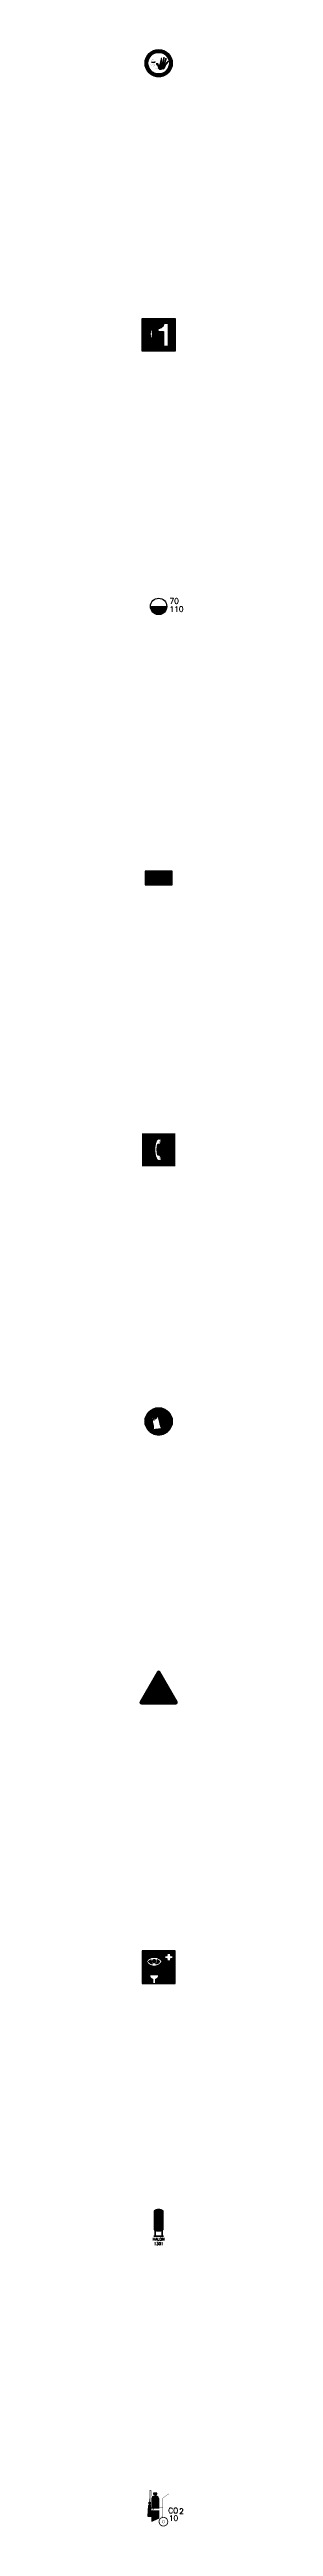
# Model space of a CAD drawing. Header units: millimetres. Extents: x -3 to 2253, y -3 to 1300.
# Drawn here: x 1598 to 1614, y -2 to 910 of the extents above; entities that cross this region are included whole.
import ezdxf
from ezdxf.enums import TextEntityAlignment as Align

# ---------------------------------------------------------------- set-up
doc = ezdxf.new("R2010")
doc.units = ezdxf.units.MM
for name, color, linetype in [('CYAN', 4, 'Continuous'), ('GEEL', 2, 'Continuous'), ('GROEN', 3, 'Continuous'), ('ROOD', 1, 'Continuous'), ('TXT', 7, 'Continuous'), ('VEILIG', 7, 'Continuous')]:
    doc.layers.add(name, color=color, linetype=linetype)
doc.styles.add('ROMAND', font='romand')
doc.styles.add('TXT', font='ROMAND')

# ---------------------------------------------------------------- blocks, each defined once
blk = doc.blocks.new('*X61')
at = {"color": 0}
for p, q in [((91.15, 48.375), (92.35, 48.375)), ((91.15, 48.3125), (92.35, 48.3125)), ((91.15, 48.25), (92.35, 48.25)), ((91.15, 48.1875), (92.35, 48.1875)), ((91.15, 48.125), (92.35, 48.125)), ((91.3, 48.0625), (92.2, 48.0625)), ((91.55, 48), (91.95, 48)), ((91.55, 47.9375), (91.95, 47.9375)), ((91.55, 47.875), (91.95, 47.875)), ((91.55, 47.8125), (91.95, 47.8125)), ((91.55, 47.75), (91.95, 47.75))]:
    blk.add_line(p, q, dxfattribs=at)
blk = doc.blocks.new('*X58')
at = {"color": 0}
for p, q in [((90.41, 38.06), (91.48, 38.06)), ((90.41, 38), (91.49, 38)), ((90.41, 37.94), (91.49, 37.94)), ((90.42, 38.19), (91.47, 38.19)), ((90.42, 38.12), (91.48, 38.12)), ((90.43, 38.38), (91.45, 38.38)), ((90.43, 38.31), (91.46, 38.31)), ((90.43, 38.25), (91.47, 38.25)), ((90.43, 37.88), (91.47, 37.88)), ((90.44, 38.5), (91.44, 38.5)), ((90.44, 38.44), (91.45, 38.44)), ((90.45, 38.69), (91.43, 38.69)), ((90.45, 38.62), (91.43, 38.62)), ((90.45, 38.56), (91.44, 38.56)), ((90.46, 38.81), (91.42, 38.81)), ((90.46, 38.75), (91.42, 38.75)), ((90.47, 39), (91.4, 39)), ((90.47, 38.94), (91.4, 38.94)), ((90.47, 38.88), (91.41, 38.88)), ((90.48, 39.12), (91.39, 39.12)), ((90.48, 39.06), (91.39, 39.06)), ((90.49, 39.31), (91.37, 39.31)), ((90.49, 39.25), (91.38, 39.25)), ((90.49, 39.19), (91.38, 39.19)), ((90.5, 39.5), (91.35, 39.5)), ((90.5, 39.44), (91.36, 39.44)), ((90.5, 39.38), (91.37, 39.38)), ((90.51, 39.62), (91.34, 39.62)), ((90.51, 39.56), (91.35, 39.56)), ((90.52, 39.81), (91.33, 39.81)), ((90.52, 39.75), (91.33, 39.75)), ((90.52, 39.69), (91.34, 39.69)), ((90.53, 39.94), (91.32, 39.94)), ((90.53, 39.88), (91.32, 39.88)), ((90.54, 40.12), (91.3, 40.12)), ((90.54, 40.06), (91.3, 40.06)), ((90.54, 40), (91.31, 40)), ((90.55, 40.25), (91.29, 40.25)), ((90.55, 40.19), (91.29, 40.19)), ((90.56, 40.44), (91.27, 40.44)), ((90.56, 40.38), (91.28, 40.38)), ((90.56, 40.31), (91.28, 40.31)), ((90.57, 40.56), (91.26, 40.56)), ((90.57, 40.5), (91.27, 40.5)), ((90.58, 40.75), (91.24, 40.75)), ((90.58, 40.69), (91.25, 40.69)), ((90.58, 40.62), (91.26, 40.62)), ((90.59, 40.88), (91.23, 40.88)), ((90.59, 40.81), (91.24, 40.81)), ((90.6, 41.06), (91.22, 41.06)), ((90.6, 41), (91.22, 41)), ((90.6, 40.94), (91.23, 40.94)), ((90.61, 41.19), (91.21, 41.19)), ((90.61, 41.12), (91.21, 41.12)), ((90.62, 41.38), (91.19, 41.38)), ((90.62, 41.31), (91.19, 41.31)), ((90.62, 41.25), (91.2, 41.25)), ((90.63, 41.56), (91.17, 41.56)), ((90.63, 41.5), (91.18, 41.5)), ((90.63, 41.44), (91.18, 41.44)), ((90.64, 41.69), (91.16, 41.69)), ((90.64, 41.62), (91.17, 41.62)), ((90.65, 41.81), (91.15, 41.81)), ((90.65, 41.75), (91.16, 41.75)), ((90.66, 41.88), (91.14, 41.88)), ((90.7, 41.94), (91.1, 41.94)), ((90.75, 42.81), (91.05, 42.81)), ((90.75, 42.75), (91.05, 42.75)), ((90.75, 42.69), (91.05, 42.69)), ((90.76, 42.88), (91.04, 42.88)), ((90.76, 42.62), (91.04, 42.62)), ((90.78, 42.94), (91.02, 42.94)), ((90.78, 42.56), (91.02, 42.56)), ((90.8, 43), (91, 43)), ((90.81, 42.44), (90.99, 42.44)), ((90.82, 42.38), (90.98, 42.38)), ((90.83, 43.06), (90.97, 43.06)), ((90.83, 42.31), (90.97, 42.31)), ((90.84, 42.25), (90.96, 42.25)), ((90.84, 42.19), (90.96, 42.19)), ((90.85, 42.12), (90.95, 42.12)), ((90.85, 42.06), (90.95, 42.06)), ((90.89, 43.12), (90.91, 43.12))]:
    blk.add_line(p, q, dxfattribs=at)
blk = doc.blocks.new('*X59')
at = {"color": 0}
for p, q in [((90.35, 41.875), (93.15, 41.875)), ((90.35, 41.75), (93.15, 41.75)), ((90.35, 41.625), (93.15, 41.625)), ((90.35, 41.5), (93.15, 41.5)), ((90.35, 41.375), (93.15, 41.375)), ((90.35, 41.25), (93.15, 41.25)), ((90.35, 41.125), (93.15, 41.125)), ((90.35, 41), (93.15, 41)), ((90.35, 40.875), (93.15, 40.875)), ((90.35, 40.75), (93.15, 40.75)), ((90.35, 40.625), (93.15, 40.625)), ((90.35, 40.5), (93.15, 40.5)), ((90.35, 40.375), (93.15, 40.375)), ((90.35, 40.25), (93.15, 40.25)), ((90.35, 40.125), (93.15, 40.125)), ((90.35, 40), (93.15, 40)), ((90.35, 39.875), (93.15, 39.875)), ((90.35, 39.75), (93.15, 39.75)), ((90.35, 39.625), (93.15, 39.625)), ((90.35, 39.5), (93.15, 39.5)), ((90.35, 39.375), (93.15, 39.375)), ((90.35, 39.25), (92.9, 39.25)), ((90.35, 39.125), (92.625, 39.125)), ((90.35, 39), (92.35, 39)), ((90.35, 38.875), (92.075, 38.875)), ((90.35, 38.75), (91.8, 38.75)), ((90.35, 38.625), (91.525, 38.625)), ((90.35, 38.5), (91.25, 38.5)), ((90.35, 38.375), (90.975, 38.375)), ((90.35, 38.25), (90.7, 38.25)), ((90.35, 38.125), (90.425, 38.125))]:
    blk.add_line(p, q, dxfattribs=at)
blk = doc.blocks.new('*X60')
at = {"color": 0}
for p, q in [((90.35, 46.38), (93.13, 46.38)), ((90.35, 46.25), (93.15, 46.25)), ((90.35, 46.12), (93.15, 46.12)), ((90.35, 46), (93.15, 46)), ((90.35, 45.88), (93.15, 45.88)), ((90.35, 45.75), (93.15, 45.75)), ((90.35, 45.62), (93.15, 45.62)), ((90.37, 46.5), (93.1, 46.5)), ((90.43, 46.62), (93.06, 46.62)), ((90.5, 46.75), (93, 46.75)), ((90.57, 46.88), (92.93, 46.88)), ((90.67, 47), (92.83, 47)), ((90.8, 47.12), (92.7, 47.12)), ((91.02, 47.25), (92.48, 47.25)), ((91.44, 47.38), (92.06, 47.38)), ((90.35, 45.5), (93.15, 45.5)), ((90.35, 45.38), (93.15, 45.38)), ((90.35, 45.25), (93.15, 45.25)), ((90.35, 45.12), (93.15, 45.12)), ((90.35, 45), (93.15, 45)), ((90.35, 44.88), (93.15, 44.88)), ((90.35, 44.75), (93.15, 44.75)), ((90.35, 44.62), (93.15, 44.62)), ((90.35, 44.5), (93.15, 44.5)), ((90.35, 44.38), (93.15, 44.38)), ((90.35, 44.25), (93.15, 44.25)), ((90.35, 44.12), (93.15, 44.12)), ((90.35, 44), (93.15, 44)), ((90.35, 43.88), (93.15, 43.88)), ((90.35, 43.75), (93.15, 43.75)), ((90.35, 43.62), (93.15, 43.62)), ((90.35, 43.5), (93.15, 43.5)), ((90.35, 43.38), (93.15, 43.38)), ((90.35, 43.25), (93.15, 43.25)), ((90.35, 43.12), (93.15, 43.12)), ((90.35, 43), (93.15, 43))]:
    blk.add_line(p, q, dxfattribs=at)
blk = doc.blocks.new('0204')
at = {"layer": 'VEILIG'}
for p, q in [((-1.05, 4.4), (-1.45, 4.4)), ((-1.05, 4.7), (-1.05, 4.4))]:
    blk.add_line(p, q, dxfattribs=at)
blk.add_lwpolyline([(-3.3, 2.1, -0.078461), (-3.25, 2, -0.216637), (-3.25, 1.5, 0.058232), (-3.3, 1, -0.385314), (-3.1, 0.82), (-2.76, -3.06, -0.443716), (-2.84, -3.15), (-3.76, -3.15, -0.428923), (-3.84, -3.07), (-3.6, 0.81, -0.399656), (-3.4, 1, 0.058232), (-3.45, 1.5, -0.216637), (-3.45, 2, -0.078461), (-3.4, 2.1, -0.514618)], format="xyb", close=True, dxfattribs=at)
for points, const_width in [([(-3.35, 2, 0.03122), (-3.25, 6.3, -0.812792), (-2.85, 6.4, -0.08646), (-2.85, 5.7, -0.086403), (-2.85, 4.2, 0.043175), (-2.85, 2.2, -0.043714), (-3.1, 0.78, 0.215027)], 0.2), ([(-1.25, 4.4), (-1.25, 3.1, -0.150136), (-2.85, -2.1, 0.232394)], 0.2), ([(0.15, 3.19, 0.098815), (0.05, 3.65, 0.091066), (-0.26, 4.1, 0.084661), (-0.7, 4.32, 0.073854), (-1.25, 4.4, 0.073854), (-1.8, 4.32, 0.084661), (-2.24, 4.1, 0.091066), (-2.55, 3.65, 0.171526), (-2.65, 3.37), (-2.65, 0)], 0.02), ([(1.25, -5.1, 1), (2.25, -5.1, 1), (1.25, -5.1, 1)], 0.1)]:
    blk.add_lwpolyline(points, format="xyb", dxfattribs=dict(at, const_width=const_width))
for points, const_width in [([(1.55, -1), (-2.85, -1), (-2.85, 0), (1.55, 0)], 0.04), ([(-1.45, 4.7), (-1.45, 4.4)], 0.02), ([(0.15, 0), (0.15, 3.17)], 0.02), ([(1.55, -3.5), (1.55, 3.6), (3.75, 5.2)], 0.1), ([(1.55, -3.51), (1.55, -3), (-2.85, -5), (0.15, -5)], 0.02), ([(0.15, -1), (0.15, -3.64), (-2.65, -4.91), (-2.65, -1)], 0.04)]:
    blk.add_lwpolyline(points, dxfattribs=dict(at, const_width=const_width))
blk.add_lwpolyline([(-0.65, 5.1), (-0.65, 5.4), (-1.85, 5.4), (-1.85, 5.1), (-1.45, 5), (-1.45, 4.7), (-1.05, 4.7), (-1.05, 5)], close=True, dxfattribs=at)
at = {"layer": 'VEILIG', "const_width": 0.3}
blk.add_lwpolyline([(0.15, -5.1, 1), (3.35, -5.1, 1)], format="xyb", close=True, dxfattribs=at)
at = {"layer": 'ROOD'}
for name in ['*X60', '*X59']:
    blk.add_blockref(name, (-93, -43), dxfattribs=at)
at = {"layer": 'VEILIG'}
for name, p in [('*X58', (-94.25, -41)), ('*X61', (-93, -43))]:
    blk.add_blockref(name, p, dxfattribs=at)
at = {"layer": 'TXT', "style": 'ROMAND'}
for s, p in [('CO', (3.5, -2)), ('10', (3.75, -4.81)), ('2', (7.5, -2.25))]:
    blk.add_text(s, height=2, dxfattribs=at).set_placement(p)
blk = doc.blocks.new('*X152')
at = {"color": 0}
for p, q in [((90.3, 116.88), (90.8, 116.88)), ((90.3, 116.75), (90.8, 116.75)), ((90.3, 116.62), (90.8, 116.62)), ((90.3, 116.5), (90.8, 116.5)), ((90.3, 116.38), (90.8, 116.38)), ((90.3, 116.25), (90.8, 116.25)), ((90.3, 116.12), (90.8, 116.12)), ((90.3, 116), (90.8, 116)), ((90.3, 115.88), (90.8, 115.88)), ((90.3, 115.75), (90.8, 115.75)), ((90.3, 115.62), (90.8, 115.62)), ((90.3, 115.5), (90.8, 115.5)), ((90.3, 115.38), (90.8, 115.38)), ((90.3, 115.25), (90.8, 115.25)), ((90.39, 117), (90.8, 117)), ((90.64, 117.12), (90.8, 117.12))]:
    blk.add_line(p, q, dxfattribs=at)
blk = doc.blocks.new('*X151')
at = {"color": 0}
for p, q in [((87.7, 117.12), (87.85, 117.12)), ((87.7, 117), (88.1, 117)), ((87.7, 116.88), (88.2, 116.88)), ((87.7, 116.75), (88.2, 116.75)), ((87.7, 116.62), (88.2, 116.62)), ((87.7, 116.5), (88.2, 116.5)), ((87.7, 116.38), (88.2, 116.38)), ((87.7, 116.25), (88.2, 116.25)), ((87.7, 116.12), (88.2, 116.12)), ((87.7, 116), (88.2, 116)), ((87.7, 115.88), (88.2, 115.88)), ((87.7, 115.75), (88.2, 115.75)), ((87.7, 115.62), (88.2, 115.62)), ((87.7, 115.5), (88.2, 115.5)), ((87.7, 115.38), (88.2, 115.38)), ((87.7, 115.25), (88.2, 115.25))]:
    blk.add_line(p, q, dxfattribs=at)
blk = doc.blocks.new('*X150')
at = {"color": 0}
for p, q in [((80.4, 124), (83.9, 124)), ((80.4, 123.88), (83.9, 123.88)), ((80.4, 123.75), (83.9, 123.75)), ((80.4, 123.62), (83.9, 123.62)), ((80.4, 123.5), (83.9, 123.5)), ((80.4, 123.38), (83.9, 123.38)), ((80.4, 123.25), (83.9, 123.25)), ((80.4, 123.12), (83.9, 123.12)), ((80.4, 123), (83.9, 123)), ((80.4, 122.88), (83.9, 122.88)), ((80.4, 122.75), (83.9, 122.75)), ((80.4, 122.62), (83.9, 122.62)), ((80.4, 122.5), (83.9, 122.5)), ((80.4, 122.38), (83.9, 122.38)), ((80.4, 122.25), (83.9, 122.25)), ((80.4, 122.12), (83.9, 122.12)), ((80.4, 122), (83.9, 122)), ((80.4, 121.88), (83.9, 121.88)), ((80.4, 121.75), (83.9, 121.75)), ((80.4, 121.62), (83.9, 121.62)), ((80.4, 121.5), (83.9, 121.5)), ((80.4, 121.38), (83.9, 121.38)), ((80.4, 121.25), (83.9, 121.25)), ((80.4, 121.12), (83.9, 121.12)), ((80.4, 121), (83.9, 121)), ((80.4, 120.88), (83.9, 120.88)), ((80.4, 120.75), (83.9, 120.75)), ((80.4, 120.62), (83.9, 120.62)), ((80.4, 120.5), (83.9, 120.5)), ((80.4, 120.38), (83.9, 120.38)), ((80.4, 120.25), (83.9, 120.25)), ((80.4, 120.12), (83.9, 120.12)), ((80.4, 120), (83.9, 120)), ((80.4, 119.88), (83.9, 119.88)), ((80.4, 119.75), (83.9, 119.75)), ((80.4, 119.62), (83.9, 119.62)), ((80.4, 119.5), (83.9, 119.5)), ((80.4, 119.38), (83.9, 119.38)), ((80.4, 119.25), (83.9, 119.25)), ((80.4, 119.12), (83.9, 119.12)), ((80.4, 119), (83.9, 119)), ((80.4, 118.88), (83.9, 118.88)), ((80.4, 118.75), (83.9, 118.75)), ((80.4, 118.62), (83.9, 118.62)), ((80.41, 124.12), (83.89, 124.12)), ((80.45, 124.25), (83.85, 124.25)), ((80.53, 124.38), (83.77, 124.38)), ((80.69, 124.5), (83.61, 124.5)), ((80.93, 124.62), (83.37, 124.62)), ((81.24, 124.75), (83.06, 124.75)), ((81.77, 124.88), (82.53, 124.88)), ((80.4, 118.5), (83.9, 118.5)), ((80.4, 118.38), (83.9, 118.38)), ((80.4, 118.25), (83.9, 118.25)), ((80.4, 118.12), (83.9, 118.12)), ((80.4, 118), (83.9, 118)), ((80.4, 117.88), (83.9, 117.88)), ((80.4, 117.75), (83.9, 117.75)), ((80.4, 117.62), (83.9, 117.62)), ((80.41, 117.5), (83.89, 117.5)), ((80.46, 117.38), (83.84, 117.38)), ((80.56, 117.25), (83.74, 117.25)), ((80.75, 117.12), (83.55, 117.12)), ((81, 117), (83.3, 117)), ((81.35, 116.88), (82.95, 116.88))]:
    blk.add_line(p, q, dxfattribs=at)
blk = doc.blocks.new('*X149')
at = {"color": 0}
for p, q in [((89.91, 115.12), (93.41, 115.12)), ((89.91, 115), (93.41, 115))]:
    blk.add_line(p, q, dxfattribs=at)
blk = doc.blocks.new('0410')
at = {"layer": 'VEILIG', "const_width": 0.025}
blk.add_lwpolyline([(-1.52, 9.56, -0.287719), (1.52, 9.56, -0.258138), (1.75, 9.14), (1.75, 9), (1.75, 2.86), (1.75, 2.72, -0.258138), (1.52, 2.3, -0.287719), (-1.52, 2.3, -0.258138), (-1.75, 2.72), (-1.75, 2.86), (-1.75, 9), (-1.75, 9.14, -0.258138)], format="xyb", close=True, dxfattribs=at)
blk.add_lwpolyline([(-1.75, 0.25), (1.75, 0.25), (1.75, 0), (-1.75, 0)], close=True, dxfattribs=at)
for points in [[(-1.55, 0.25), (-1.55, 2.32)], [(-1.05, 0.25), (-1.05, 2.06)], [(1.05, 0.25), (1.05, 2.06)], [(1.55, 0.25), (1.55, 2.32)]]:
    blk.add_lwpolyline(points, dxfattribs=at)
at = {"layer": 'ROOD'}
for name, p in [('*X150', (-82.15, -114.9)), ('*X149', (-91.66, -114.94)), ('*X151', (-89.25, -114.9)), ('*X152', (-89.25, -114.9))]:
    blk.add_blockref(name, p, dxfattribs=at)
at = {"layer": 'TXT', "style": 'TXT'}
for s, p in [('HALON', (0, -1.12)), ('1301', (0, -2.74))]:
    blk.add_text(s, height=1, dxfattribs=at).set_placement(p, align=Align.MIDDLE)
blk = doc.blocks.new('*X223')
at = {"color": 0}
for p, q in [((4, 84.94), (16, 84.94)), ((4, 84.84), (16, 84.84)), ((4, 84.75), (16, 84.75)), ((4, 84.66), (16, 84.66)), ((4, 84.56), (16, 84.56)), ((4, 84.47), (16, 84.47)), ((4, 84.38), (16, 84.38)), ((4, 84.28), (16, 84.28)), ((4, 84.19), (13.15, 84.19)), ((4, 84.09), (13.15, 84.09)), ((4, 84), (13.15, 84)), ((4, 83.91), (13.15, 83.91)), ((4, 83.81), (13.15, 83.81)), ((4, 83.72), (13.15, 83.72)), ((4, 83.62), (13.15, 83.62)), ((4, 83.53), (13.15, 83.53)), ((4, 83.44), (13.15, 83.44)), ((4, 83.34), (12.25, 83.34)), ((4, 83.25), (12.25, 83.25)), ((4, 83.16), (12.25, 83.16)), ((4, 83.06), (12.25, 83.06)), ((4, 82.97), (12.25, 82.97)), ((4, 82.88), (12.25, 82.88)), ((4, 82.78), (12.25, 82.78)), ((4, 82.69), (7.69, 82.69)), ((4, 82.59), (7.31, 82.59)), ((4, 82.5), (7.05, 82.5)), ((4, 82.41), (6.83, 82.41)), ((4, 82.31), (6.65, 82.31)), ((4, 82.22), (6.49, 82.22)), ((4, 82.12), (6.34, 82.12)), ((9.02, 82.69), (12.25, 82.69)), ((9.4, 82.59), (12.25, 82.59)), ((9.67, 82.5), (12.25, 82.5)), ((9.88, 82.41), (12.25, 82.41)), ((10.06, 82.31), (12.25, 82.31)), ((10.23, 82.22), (12.25, 82.22)), ((10.37, 82.12), (13.15, 82.12)), ((14.35, 84.19), (16, 84.19)), ((14.35, 84.09), (16, 84.09)), ((14.35, 84), (16, 84)), ((14.35, 83.91), (16, 83.91)), ((14.35, 83.81), (16, 83.81)), ((14.35, 83.72), (16, 83.72)), ((14.35, 83.62), (16, 83.62)), ((14.35, 83.53), (16, 83.53)), ((14.35, 83.44), (16, 83.44)), ((14.35, 82.12), (16, 82.12)), ((15.25, 83.34), (16, 83.34)), ((15.25, 83.25), (16, 83.25)), ((15.25, 83.16), (16, 83.16)), ((15.25, 83.06), (16, 83.06)), ((15.25, 82.97), (16, 82.97)), ((15.25, 82.88), (16, 82.88)), ((15.25, 82.78), (16, 82.78)), ((15.25, 82.69), (16, 82.69)), ((15.25, 82.59), (16, 82.59)), ((15.25, 82.5), (16, 82.5)), ((15.25, 82.41), (16, 82.41)), ((15.25, 82.31), (16, 82.31)), ((15.25, 82.22), (16, 82.22)), ((4, 82.03), (6.21, 82.03)), ((4, 81.94), (6.1, 81.94)), ((4, 81.84), (5.99, 81.84)), ((4, 81.75), (5.89, 81.75)), ((4, 81.66), (5.79, 81.66)), ((4, 81.56), (5.71, 81.56)), ((4, 81.47), (5.63, 81.47)), ((4, 81.38), (5.55, 81.38)), ((4, 81.28), (5.48, 81.28)), ((4, 81.19), (5.41, 81.19)), ((4, 81.09), (5.36, 81.09)), ((4, 81), (5.42, 81)), ((4, 80.91), (5.49, 80.91)), ((4, 80.81), (5.56, 80.81)), ((4, 80.72), (5.64, 80.72)), ((4, 80.62), (5.72, 80.62)), ((4, 80.53), (5.8, 80.53)), ((4, 80.44), (5.9, 80.44)), ((4, 80.34), (6, 80.34)), ((4, 80.25), (6.11, 80.25)), ((4, 80.16), (6.23, 80.16)), ((4, 80.06), (6.36, 80.06)), ((4, 79.97), (6.51, 79.97)), ((4, 79.88), (6.67, 79.88)), ((4, 79.78), (6.86, 79.78)), ((4, 79.69), (7.08, 79.69)), ((4, 79.59), (7.36, 79.59)), ((4, 79.5), (7.76, 79.5)), ((4, 79.41), (16, 79.41)), ((4, 79.31), (16, 79.31)), ((4, 79.22), (16, 79.22)), ((4, 79.12), (16, 79.12)), ((4, 79.03), (16, 79.03)), ((4, 78.94), (16, 78.94)), ((4, 78.84), (16, 78.84)), ((4, 78.75), (16, 78.75)), ((4, 78.66), (16, 78.66)), ((4, 78.56), (16, 78.56)), ((4, 78.47), (16, 78.47)), ((4, 78.38), (16, 78.38)), ((4, 78.28), (16, 78.28)), ((4, 78.19), (16, 78.19)), ((4, 78.09), (16, 78.09)), ((4, 78), (16, 78)), ((4, 77.91), (16, 77.91)), ((4, 77.81), (16, 77.81)), ((4, 77.72), (16, 77.72)), ((4, 77.62), (16, 77.62)), ((4, 77.53), (16, 77.53)), ((4, 77.44), (16, 77.44)), ((4, 77.34), (16, 77.34)), ((4, 77.25), (16, 77.25)), ((4, 77.16), (16, 77.16)), ((4, 77.06), (16, 77.06)), ((4, 76.97), (16, 76.97)), ((4, 76.88), (16, 76.88)), ((4, 76.78), (16, 76.78)), ((4, 76.69), (16, 76.69)), ((4, 76.59), (16, 76.59)), ((4, 76.5), (16, 76.5)), ((4, 76.41), (16, 76.41)), ((4, 76.31), (16, 76.31)), ((4, 76.22), (6.56, 76.22)), ((4, 76.12), (6.57, 76.12)), ((4, 76.03), (6.58, 76.03)), ((4, 75.94), (6.59, 75.94)), ((4, 75.84), (6.62, 75.84)), ((4, 75.75), (6.64, 75.75)), ((4, 75.66), (6.68, 75.66)), ((4, 75.56), (6.71, 75.56)), ((4, 75.47), (6.76, 75.47)), ((4, 75.38), (6.81, 75.38)), ((4, 75.28), (6.87, 75.28)), ((4, 75.19), (6.94, 75.19)), ((4, 75.09), (7.02, 75.09)), ((4, 75), (7.11, 75)), ((4, 74.91), (7.22, 74.91)), ((4, 74.81), (7.34, 74.81)), ((4, 74.72), (7.5, 74.72)), ((4, 74.62), (7.7, 74.62)), ((4, 74.53), (7.76, 74.53)), ((4, 74.44), (7.76, 74.44)), ((4, 74.34), (7.76, 74.34)), ((4, 74.25), (7.76, 74.25)), ((4, 74.16), (7.76, 74.16)), ((4, 74.06), (7.76, 74.06)), ((4, 73.97), (7.76, 73.97)), ((4, 73.88), (7.76, 73.88)), ((4, 73.78), (7.76, 73.78)), ((4, 73.69), (7.76, 73.69)), ((4, 73.59), (7.76, 73.59)), ((4, 73.5), (7.76, 73.5)), ((4, 73.41), (7.76, 73.41)), ((4, 73.31), (7.76, 73.31)), ((4, 73.22), (7.76, 73.22)), ((4, 73.12), (7.76, 73.12)), ((4, 73.03), (7.76, 73.03)), ((6.3, 81.09), (7.17, 81.09)), ((6.38, 81.19), (7.16, 81.19)), ((6.4, 81), (7.19, 81)), ((6.48, 81.28), (7.16, 81.28)), ((6.5, 80.91), (7.22, 80.91)), ((6.59, 81.38), (7.16, 81.38)), ((6.61, 80.81), (7.26, 80.81)), ((6.71, 81.47), (7.17, 81.47)), ((6.73, 80.72), (7.31, 80.72)), ((6.85, 81.56), (7.19, 81.56)), ((6.87, 80.62), (7.36, 80.62)), ((7.01, 81.66), (7.21, 81.66)), ((7.03, 80.53), (7.44, 80.53)), ((7.2, 81.75), (7.24, 81.75)), ((7.23, 80.44), (7.52, 80.44)), ((7.47, 80.34), (7.63, 80.34)), ((7.76, 81.38), (8.95, 81.38)), ((7.76, 81.28), (8.96, 81.28)), ((7.77, 81.19), (8.95, 81.19)), ((7.78, 81.47), (8.93, 81.47)), ((7.79, 81.09), (8.92, 81.09)), ((7.82, 81.56), (8.9, 81.56)), ((7.84, 81), (8.88, 81)), ((7.87, 81.66), (8.84, 81.66)), ((7.9, 80.91), (8.81, 80.91)), ((7.96, 81.75), (8.75, 81.75)), ((8.01, 80.81), (8.71, 80.81)), ((8.1, 81.84), (8.61, 81.84)), ((8.21, 80.72), (8.51, 80.72)), ((8.95, 79.5), (16, 79.5)), ((8.96, 74.53), (16, 74.53)), ((8.96, 74.44), (16, 74.44)), ((8.96, 74.34), (16, 74.34)), ((8.96, 74.25), (16, 74.25)), ((8.96, 74.16), (16, 74.16)), ((8.96, 74.06), (16, 74.06)), ((8.96, 73.97), (16, 73.97)), ((8.96, 73.88), (16, 73.88)), ((8.96, 73.78), (16, 73.78)), ((8.96, 73.69), (16, 73.69)), ((8.96, 73.59), (16, 73.59)), ((8.96, 73.5), (16, 73.5)), ((8.96, 73.41), (16, 73.41)), ((8.96, 73.31), (16, 73.31)), ((8.96, 73.22), (16, 73.22)), ((8.96, 73.12), (16, 73.12)), ((8.96, 73.03), (16, 73.03)), ((9.02, 74.62), (16, 74.62)), ((9.08, 80.34), (9.24, 80.34)), ((9.19, 80.44), (9.49, 80.44)), ((9.22, 74.72), (16, 74.72)), ((9.28, 80.53), (9.68, 80.53)), ((9.35, 80.62), (9.84, 80.62)), ((9.36, 79.59), (16, 79.59)), ((9.37, 74.81), (16, 74.81)), ((9.41, 80.72), (9.98, 80.72)), ((9.45, 80.81), (10.11, 80.81)), ((9.47, 81.75), (9.51, 81.75)), ((9.49, 80.91), (10.22, 80.91)), ((9.5, 81.66), (9.7, 81.66)), ((9.5, 74.91), (16, 74.91)), ((9.52, 81), (10.32, 81)), ((9.53, 81.56), (9.86, 81.56)), ((9.54, 81.47), (10, 81.47)), ((9.54, 81.09), (10.41, 81.09)), ((9.55, 81.38), (10.12, 81.38)), ((9.55, 81.19), (10.33, 81.19)), ((9.56, 81.28), (10.23, 81.28)), ((9.6, 75), (16, 75)), ((9.63, 79.69), (16, 79.69)), ((9.69, 75.09), (16, 75.09)), ((9.77, 75.19), (16, 75.19)), ((9.84, 75.28), (16, 75.28)), ((9.85, 79.78), (16, 79.78)), ((9.9, 75.38), (16, 75.38)), ((9.95, 75.47), (16, 75.47)), ((10, 75.56), (16, 75.56)), ((10.04, 79.88), (16, 79.88)), ((10.04, 75.66), (16, 75.66)), ((10.07, 75.75), (16, 75.75)), ((10.1, 75.84), (16, 75.84)), ((10.12, 75.94), (16, 75.94)), ((10.14, 76.03), (16, 76.03)), ((10.15, 76.22), (16, 76.22)), ((10.15, 76.12), (16, 76.12)), ((10.2, 79.97), (16, 79.97)), ((10.35, 80.06), (16, 80.06)), ((10.48, 80.16), (16, 80.16)), ((10.5, 82.03), (13.15, 82.03)), ((10.6, 80.25), (16, 80.25)), ((10.62, 81.94), (13.15, 81.94)), ((10.71, 80.34), (16, 80.34)), ((10.73, 81.84), (13.15, 81.84)), ((10.81, 80.44), (16, 80.44)), ((10.83, 81.75), (13.15, 81.75)), ((10.91, 80.53), (16, 80.53)), ((10.92, 81.66), (13.15, 81.66)), ((11, 80.62), (16, 80.62)), ((11.01, 81.56), (13.15, 81.56)), ((11.08, 80.72), (16, 80.72)), ((11.09, 81.47), (13.15, 81.47)), ((11.15, 80.81), (16, 80.81)), ((11.16, 81.38), (13.15, 81.38)), ((11.22, 80.91), (16, 80.91)), ((11.23, 81.28), (13.15, 81.28)), ((11.29, 81), (16, 81)), ((11.3, 81.19), (16, 81.19)), ((11.35, 81.09), (16, 81.09)), ((14.35, 82.03), (16, 82.03)), ((14.35, 81.94), (16, 81.94)), ((14.35, 81.84), (16, 81.84)), ((14.35, 81.75), (16, 81.75)), ((14.35, 81.66), (16, 81.66)), ((14.35, 81.56), (16, 81.56)), ((14.35, 81.47), (16, 81.47)), ((14.35, 81.38), (16, 81.38)), ((14.35, 81.28), (16, 81.28))]:
    blk.add_line(p, q, dxfattribs=at)
blk = doc.blocks.new('0601D')
at = {"layer": 'VEILIG'}
for p, q in [((6, 5), (-6, 5)), ((-6, 5), (-6, -7)), ((6, -7), (6, 5)), ((-6, -7), (6, -7))]:
    blk.add_line(p, q, dxfattribs=at)
for points in [[(1.36, 1.1, 0.55), (-4.64, 1.1, 0.55)], [(-2.75, 1.77, 0.377005), (-2.26, 0.27, -0.152312), (-3.7, 1.1, -0.105465)], [(-1.03, 0.27, 0.152312), (0.41, 1.1, 0.105465), (-0.54, 1.77, -0.377005)]]:
    blk.add_lwpolyline(points, format="xyb", close=True, dxfattribs=at)
blk.add_lwpolyline([(3.15, 4.25), (4.35, 4.25), (4.35, 3.35), (5.25, 3.35), (5.25, 2.15), (4.35, 2.15), (4.35, 1.25), (3.15, 1.25), (3.15, 2.15), (2.25, 2.15), (2.25, 3.35), (3.15, 3.35)], close=True, dxfattribs=at)
blk.add_lwpolyline([(-1.04, -7), (-1.04, -5.4, 0.317837), (0.16, -3.7), (-3.44, -3.7, 0.317837), (-2.24, -5.4), (-2.24, -7)], format="xyb", dxfattribs=at)
blk.add_circle((-1.64, 1.3), 0.6, dxfattribs=at)
at = {"layer": 'GROEN'}
blk.add_blockref('*X223', (-10, -80), dxfattribs=at)
blk = doc.blocks.new('*X273')
at = {"color": 0}
for p, q in [((25.07, 27.38), (34.93, 27.38)), ((25.18, 27.56), (34.82, 27.56)), ((25.29, 27.75), (29.29, 27.75)), ((25.4, 27.94), (29.22, 27.94)), ((25.5, 28.12), (29.16, 28.12)), ((25.61, 28.31), (29.1, 28.31)), ((25.72, 28.5), (29.04, 28.5)), ((25.83, 28.69), (28.97, 28.69)), ((25.94, 28.88), (28.91, 28.88)), ((26.04, 29.06), (28.85, 29.06)), ((26.15, 29.25), (29.46, 29.25)), ((26.26, 29.44), (29.52, 29.44)), ((26.37, 29.62), (29.58, 29.62)), ((26.48, 29.81), (27.96, 29.81)), ((26.59, 30), (28.02, 30)), ((26.69, 30.19), (28.08, 30.19)), ((26.8, 30.38), (28.14, 30.38)), ((26.91, 30.56), (28.2, 30.56)), ((27.02, 30.75), (28.26, 30.75)), ((27.13, 30.94), (28.32, 30.94)), ((27.24, 31.12), (28.38, 31.12)), ((27.34, 31.31), (28.44, 31.31)), ((27.45, 31.5), (28.5, 31.5)), ((27.56, 31.69), (28.56, 31.69)), ((27.67, 31.88), (28.62, 31.88)), ((27.78, 32.06), (28.68, 32.06)), ((27.89, 32.25), (28.74, 32.25)), ((27.99, 32.44), (28.8, 32.44)), ((28.1, 32.62), (28.86, 32.62)), ((28.17, 29.81), (29.64, 29.81)), ((28.21, 32.81), (28.92, 32.81)), ((28.32, 33), (28.98, 33)), ((28.43, 33.19), (29.04, 33.19)), ((28.47, 30), (29.7, 30)), ((28.53, 33.38), (29.1, 33.38)), ((28.64, 33.56), (29.16, 33.56)), ((28.75, 33.75), (29.22, 33.75)), ((28.77, 30.19), (29.76, 30.19)), ((28.86, 33.94), (29.28, 33.94)), ((28.92, 29.06), (29.4, 29.06)), ((28.97, 34.12), (29.34, 34.12)), ((29.07, 30.38), (29.82, 30.38)), ((29.08, 34.31), (29.4, 34.31)), ((29.18, 34.5), (29.46, 34.5)), ((29.18, 28.88), (29.34, 28.88)), ((29.26, 31.31), (29.37, 31.31)), ((29.29, 34.69), (29.52, 34.69)), ((29.34, 31.5), (29.67, 31.5)), ((29.37, 30.56), (29.88, 30.56)), ((29.4, 34.88), (29.58, 34.88)), ((29.42, 31.69), (29.97, 31.69)), ((29.5, 31.88), (30.27, 31.88)), ((29.51, 35.06), (29.64, 35.06)), ((29.57, 32.06), (30.57, 32.06)), ((29.59, 27.75), (34.71, 27.75)), ((29.62, 35.25), (30.38, 35.25)), ((29.65, 32.25), (30.87, 32.25)), ((29.67, 30.75), (29.93, 30.75)), ((29.73, 35.44), (30.27, 35.44)), ((29.73, 32.44), (31.17, 32.44)), ((29.74, 35.06), (30.49, 35.06)), ((29.81, 32.62), (31.9, 32.62)), ((29.83, 35.62), (30.17, 35.62)), ((29.83, 27.94), (34.6, 27.94)), ((29.85, 34.88), (30.6, 34.88)), ((29.89, 32.81), (31.79, 32.81)), ((29.94, 35.81), (30.06, 35.81)), ((29.95, 34.69), (30.71, 34.69)), ((29.97, 33), (31.68, 33)), ((29.97, 30.94), (29.99, 30.94)), ((30.05, 33.19), (31.57, 33.19)), ((30.07, 28.12), (34.5, 28.12)), ((30.09, 28.69), (34.17, 28.69)), ((30.13, 33.38), (31.47, 33.38)), ((30.15, 28.88), (34.06, 28.88)), ((30.21, 33.56), (31.36, 33.56)), ((30.21, 29.06), (33.96, 29.06)), ((30.27, 29.25), (33.85, 29.25)), ((30.29, 33.75), (31.25, 33.75)), ((30.31, 28.31), (34.39, 28.31)), ((30.33, 29.44), (33.74, 29.44)), ((30.37, 33.94), (31.14, 33.94)), ((30.39, 29.62), (33.63, 29.62)), ((30.45, 34.12), (31.03, 34.12)), ((30.45, 29.81), (33.52, 29.81)), ((30.51, 30), (33.41, 30)), ((30.53, 34.31), (30.92, 34.31)), ((30.55, 28.5), (34.28, 28.5)), ((30.57, 30.19), (33.31, 30.19)), ((30.61, 34.5), (30.82, 34.5)), ((30.63, 30.38), (33.2, 30.38)), ((30.69, 30.56), (33.09, 30.56)), ((30.74, 30.75), (32.98, 30.75)), ((30.8, 30.94), (32.87, 30.94)), ((30.86, 31.12), (32.76, 31.12)), ((30.92, 31.31), (32.66, 31.31)), ((30.98, 31.5), (32.55, 31.5)), ((31.04, 31.69), (32.44, 31.69)), ((31.1, 31.88), (32.33, 31.88)), ((31.16, 32.06), (32.22, 32.06)), ((31.22, 32.25), (32.11, 32.25)), ((31.28, 32.44), (32.01, 32.44))]:
    blk.add_line(p, q, dxfattribs=at)
blk = doc.blocks.new('*X272')
at = {"color": 0}
for p, q in [((47.67, 54.75), (49.17, 54.75)), ((47.72, 54.84), (49.23, 54.84)), ((47.78, 54.94), (49.28, 54.94)), ((47.83, 55.03), (49.34, 55.03)), ((47.88, 55.12), (49.39, 55.12)), ((47.94, 55.22), (49.44, 55.22)), ((47.99, 55.31), (49.5, 55.31)), ((48.05, 55.41), (49.55, 55.41)), ((48.1, 55.5), (49.61, 55.5)), ((48.15, 55.59), (49.66, 55.59)), ((48.21, 55.69), (49.72, 55.69)), ((48.26, 55.78), (49.77, 55.78)), ((48.32, 55.88), (49.82, 55.88)), ((48.37, 55.97), (49.88, 55.97)), ((48.43, 56.06), (49.93, 56.06)), ((48.48, 56.16), (49.99, 56.16)), ((48.53, 56.25), (50.04, 56.25)), ((48.59, 56.34), (50.09, 56.34)), ((48.64, 56.44), (50.15, 56.44)), ((48.7, 56.53), (50.2, 56.53)), ((48.75, 56.62), (50.26, 56.62)), ((48.8, 56.72), (50.31, 56.72)), ((48.86, 56.81), (50.36, 56.81)), ((48.91, 56.91), (50.42, 56.91)), ((48.97, 57), (50.47, 57)), ((49.02, 57.09), (50.53, 57.09)), ((49.07, 57.19), (50.58, 57.19)), ((49.13, 57.28), (50.64, 57.28)), ((49.18, 57.38), (50.69, 57.38)), ((49.24, 57.47), (50.74, 57.47)), ((49.29, 57.56), (50.8, 57.56)), ((49.35, 57.66), (50.85, 57.66)), ((49.4, 57.75), (50.91, 57.75)), ((49.45, 57.84), (50.96, 57.84)), ((49.51, 57.94), (52.49, 57.94)), ((49.56, 58.03), (52.44, 58.03)), ((49.62, 58.12), (52.38, 58.12)), ((49.67, 58.22), (52.33, 58.22)), ((49.72, 58.31), (52.28, 58.31)), ((49.78, 58.41), (52.22, 58.41)), ((49.83, 58.5), (52.17, 58.5)), ((49.89, 58.59), (52.11, 58.59)), ((49.9, 54.75), (50.87, 54.75)), ((49.93, 54.84), (50.91, 54.84)), ((49.94, 58.69), (52.06, 58.69)), ((49.96, 54.94), (50.95, 54.94)), ((49.99, 55.03), (50.98, 55.03)), ((50, 58.78), (52, 58.78)), ((50.02, 55.12), (51.02, 55.12)), ((50.05, 58.88), (51.95, 58.88)), ((50.05, 55.22), (51.06, 55.22)), ((50.08, 55.31), (51.1, 55.31)), ((50.1, 58.97), (51.9, 58.97)), ((50.11, 55.41), (51.14, 55.41)), ((50.14, 55.5), (51.18, 55.5)), ((50.16, 59.06), (51.84, 59.06)), ((50.17, 55.59), (51.22, 55.59)), ((50.2, 55.69), (51.26, 55.69)), ((50.21, 59.16), (51.79, 59.16)), ((50.23, 55.78), (51.3, 55.78)), ((50.26, 55.88), (51.34, 55.88)), ((50.27, 59.25), (51.73, 59.25)), ((50.29, 55.97), (51.38, 55.97)), ((50.32, 59.34), (51.68, 59.34)), ((50.32, 56.06), (51.42, 56.06)), ((50.35, 56.16), (51.46, 56.16)), ((50.37, 59.44), (51.63, 59.44)), ((50.38, 56.25), (51.5, 56.25)), ((50.41, 56.34), (51.54, 56.34)), ((50.43, 59.53), (51.57, 59.53)), ((50.44, 56.44), (51.58, 56.44)), ((50.47, 56.53), (51.62, 56.53)), ((50.48, 59.62), (51.52, 59.62)), ((50.5, 56.62), (50.99, 56.62)), ((50.53, 56.72), (50.94, 56.72)), ((50.54, 59.72), (51.46, 59.72)), ((50.56, 56.81), (50.88, 56.81)), ((50.59, 56.91), (50.83, 56.91)), ((50.6, 59.81), (51.4, 59.81)), ((50.62, 57), (50.77, 57)), ((50.65, 57.09), (50.72, 57.09)), ((50.7, 59.91), (51.3, 59.91)), ((51.04, 57.84), (52.55, 57.84)), ((51.09, 57.75), (52.6, 57.75)), ((51.15, 57.66), (52.65, 57.66)), ((51.2, 57.56), (52.71, 57.56)), ((51.26, 57.47), (52.76, 57.47)), ((51.31, 57.38), (52.82, 57.38)), ((51.36, 57.28), (52.87, 57.28)), ((51.42, 57.19), (52.93, 57.19)), ((51.47, 57.09), (52.98, 57.09)), ((51.53, 57), (53.03, 57)), ((51.58, 56.91), (53.09, 56.91)), ((51.64, 56.81), (53.14, 56.81)), ((51.69, 56.72), (53.2, 56.72)), ((51.74, 56.62), (53.25, 56.62)), ((51.8, 56.53), (53.3, 56.53)), ((51.85, 56.44), (53.36, 56.44)), ((51.91, 56.34), (53.41, 56.34)), ((51.96, 56.25), (53.47, 56.25)), ((52.01, 56.16), (53.52, 56.16)), ((52.07, 56.06), (53.57, 56.06)), ((52.12, 55.97), (53.63, 55.97)), ((52.18, 55.88), (53.68, 55.88)), ((52.23, 55.78), (53.74, 55.78)), ((52.28, 55.69), (53.79, 55.69)), ((52.34, 55.59), (53.85, 55.59)), ((52.39, 55.5), (53.9, 55.5)), ((52.45, 55.41), (53.95, 55.41)), ((52.5, 55.31), (54.01, 55.31)), ((52.56, 55.22), (54.06, 55.22)), ((52.61, 55.12), (54.12, 55.12)), ((52.66, 55.03), (54.17, 55.03)), ((52.72, 54.94), (54.22, 54.94)), ((52.77, 54.84), (54.28, 54.84)), ((52.83, 54.75), (54.33, 54.75)), ((44.15, 48.56), (57.85, 48.56)), ((44.16, 48.47), (57.84, 48.47)), ((44.17, 48.66), (57.83, 48.66)), ((44.17, 48.38), (57.83, 48.38)), ((44.21, 48.75), (57.79, 48.75)), ((44.21, 48.28), (57.79, 48.28)), ((44.26, 48.84), (57.74, 48.84)), ((44.27, 48.19), (57.73, 48.19)), ((44.31, 48.94), (57.69, 48.94)), ((44.37, 49.03), (57.63, 49.03)), ((44.38, 48.09), (57.62, 48.09)), ((44.42, 49.12), (57.58, 49.12)), ((44.47, 49.22), (57.53, 49.22)), ((44.53, 49.31), (46.03, 49.31)), ((44.58, 49.41), (46.09, 49.41)), ((44.64, 49.5), (46.14, 49.5)), ((44.69, 49.59), (46.2, 49.59)), ((44.74, 49.69), (46.25, 49.69)), ((44.8, 49.78), (46.31, 49.78)), ((44.85, 49.88), (46.36, 49.88)), ((44.91, 49.97), (46.41, 49.97)), ((44.96, 50.06), (46.47, 50.06)), ((45.02, 50.16), (46.52, 50.16)), ((45.07, 50.25), (46.58, 50.25)), ((45.12, 50.34), (46.63, 50.34)), ((45.18, 50.44), (46.68, 50.44)), ((45.23, 50.53), (46.74, 50.53)), ((45.29, 50.62), (46.79, 50.62)), ((45.34, 50.72), (46.85, 50.72)), ((45.39, 50.81), (46.9, 50.81)), ((45.45, 50.91), (46.95, 50.91)), ((45.5, 51), (47.01, 51)), ((45.56, 51.09), (47.06, 51.09)), ((45.61, 51.19), (47.12, 51.19)), ((45.67, 51.28), (47.17, 51.28)), ((45.72, 51.38), (47.23, 51.38)), ((45.77, 51.47), (47.28, 51.47)), ((45.83, 51.56), (47.33, 51.56)), ((45.88, 51.66), (47.39, 51.66)), ((45.94, 51.75), (47.44, 51.75)), ((45.99, 51.84), (47.5, 51.84)), ((46.04, 51.94), (47.55, 51.94)), ((46.1, 52.03), (47.6, 52.03)), ((46.15, 52.12), (47.66, 52.12)), ((46.21, 52.22), (47.71, 52.22)), ((46.26, 52.31), (47.77, 52.31)), ((46.31, 52.41), (47.82, 52.41)), ((46.37, 52.5), (47.87, 52.5)), ((46.42, 52.59), (47.93, 52.59)), ((46.48, 52.69), (47.98, 52.69)), ((46.53, 52.78), (48.04, 52.78)), ((46.59, 52.88), (48.09, 52.88)), ((46.64, 52.97), (48.15, 52.97)), ((46.69, 53.06), (48.2, 53.06)), ((46.75, 53.16), (48.25, 53.16)), ((46.8, 53.25), (48.31, 53.25)), ((46.86, 53.34), (48.36, 53.34)), ((46.91, 53.44), (48.42, 53.44)), ((46.96, 53.53), (48.47, 53.53)), ((47.02, 53.62), (48.52, 53.62)), ((47.07, 53.72), (48.58, 53.72)), ((47.13, 53.81), (48.63, 53.81)), ((47.18, 53.91), (48.69, 53.91)), ((47.23, 54), (48.74, 54)), ((47.29, 54.09), (48.79, 54.09)), ((47.34, 54.19), (48.85, 54.19)), ((47.4, 54.28), (48.9, 54.28)), ((47.45, 54.38), (48.96, 54.38)), ((47.51, 54.47), (49.01, 54.47)), ((47.56, 54.56), (49.07, 54.56)), ((47.61, 54.66), (49.12, 54.66)), ((48.91, 51.66), (48.92, 51.66)), ((48.94, 51.75), (49.07, 51.75)), ((48.97, 51.84), (49.22, 51.84)), ((49, 51.94), (49.37, 51.94)), ((49.03, 52.03), (49.52, 52.03)), ((49.06, 52.12), (49.67, 52.12)), ((49.09, 52.22), (49.82, 52.22)), ((49.12, 52.31), (49.97, 52.31)), ((49.15, 52.41), (50.12, 52.41)), ((49.18, 52.5), (50.27, 52.5)), ((49.21, 52.59), (50.42, 52.59)), ((49.24, 52.69), (50.57, 52.69)), ((49.27, 52.78), (50.72, 52.78)), ((49.3, 52.88), (50.87, 52.88)), ((49.33, 52.97), (51.81, 52.97)), ((49.36, 53.06), (51.84, 53.06)), ((49.39, 53.16), (51.87, 53.16)), ((49.42, 53.25), (50.23, 53.25)), ((49.45, 53.34), (50.27, 53.34)), ((49.48, 53.44), (50.31, 53.44)), ((49.51, 53.53), (50.35, 53.53)), ((49.54, 53.62), (50.39, 53.62)), ((49.57, 53.72), (50.43, 53.72)), ((49.6, 53.81), (50.47, 53.81)), ((49.63, 53.91), (50.51, 53.91)), ((49.66, 54), (50.55, 54)), ((49.69, 54.09), (50.59, 54.09)), ((49.72, 54.19), (50.63, 54.19)), ((49.75, 54.28), (50.67, 54.28)), ((49.78, 54.38), (50.71, 54.38)), ((49.81, 54.47), (50.75, 54.47)), ((49.84, 54.56), (50.79, 54.56)), ((49.84, 51.09), (49.88, 51.09)), ((49.87, 54.66), (50.83, 54.66)), ((49.87, 51), (50, 51)), ((49.9, 50.91), (50.13, 50.91)), ((49.93, 50.81), (50.26, 50.81)), ((49.96, 50.72), (51.1, 50.72)), ((49.99, 50.62), (51.07, 50.62)), ((50.03, 50.53), (51.59, 50.53)), ((50.06, 50.44), (51.47, 50.44)), ((50.09, 50.34), (51.35, 50.34)), ((50.12, 50.25), (51.23, 50.25)), ((50.15, 50.16), (51.11, 50.16)), ((50.18, 50.06), (50.99, 50.06)), ((50.21, 49.97), (50.87, 49.97)), ((50.24, 49.88), (50.75, 49.88)), ((50.27, 53.25), (51.9, 53.25)), ((50.28, 49.78), (50.63, 49.78)), ((50.31, 49.69), (50.5, 49.69)), ((50.32, 50.81), (51.13, 50.81)), ((50.34, 49.59), (50.38, 49.59)), ((50.35, 50.91), (51.16, 50.91)), ((50.38, 51), (51.19, 51)), ((50.41, 51.09), (51.22, 51.09)), ((50.42, 53.34), (51.93, 53.34)), ((50.44, 51.19), (51.25, 51.19)), ((50.47, 51.28), (51.28, 51.28)), ((50.5, 51.38), (51.31, 51.38)), ((50.53, 51.47), (51.34, 51.47)), ((50.56, 51.56), (51.37, 51.56)), ((50.57, 53.44), (51.96, 53.44)), ((50.59, 51.66), (51.4, 51.66)), ((50.62, 51.75), (51.43, 51.75)), ((50.65, 51.84), (51.46, 51.84)), ((50.68, 51.94), (51.49, 51.94)), ((50.71, 52.03), (51.52, 52.03)), ((50.72, 53.53), (51.99, 53.53)), ((50.74, 52.12), (51.55, 52.12)), ((50.77, 52.22), (51.58, 52.22)), ((50.8, 52.31), (51.61, 52.31)), ((50.83, 52.41), (51.64, 52.41)), ((50.86, 52.5), (51.67, 52.5)), ((50.87, 53.62), (52.02, 53.62)), ((50.89, 52.59), (51.7, 52.59)), ((50.92, 52.69), (51.73, 52.69)), ((50.94, 52.78), (51.75, 52.78)), ((50.97, 52.88), (51.78, 52.88)), ((51.02, 53.72), (52.05, 53.72)), ((51.17, 53.81), (52.08, 53.81)), ((51.32, 53.91), (52.11, 53.91)), ((51.47, 54), (52.14, 54)), ((51.62, 54.09), (52.17, 54.09)), ((51.77, 54.19), (52.2, 54.19)), ((51.92, 54.28), (52.23, 54.28)), ((52.07, 54.38), (52.26, 54.38)), ((52.22, 54.47), (52.29, 54.47)), ((52.88, 54.66), (54.39, 54.66)), ((52.93, 54.56), (54.44, 54.56)), ((52.99, 54.47), (54.49, 54.47)), ((53.04, 54.38), (54.55, 54.38)), ((53.1, 54.28), (54.6, 54.28)), ((53.15, 54.19), (54.66, 54.19)), ((53.21, 54.09), (54.71, 54.09)), ((53.26, 54), (54.77, 54)), ((53.31, 53.91), (54.82, 53.91)), ((53.37, 53.81), (54.87, 53.81)), ((53.42, 53.72), (54.93, 53.72)), ((53.48, 53.62), (54.98, 53.62)), ((53.53, 53.53), (55.04, 53.53)), ((53.58, 53.44), (55.09, 53.44)), ((53.64, 53.34), (55.14, 53.34)), ((53.69, 53.25), (55.2, 53.25)), ((53.75, 53.16), (55.25, 53.16)), ((53.8, 53.06), (55.31, 53.06)), ((53.85, 52.97), (55.36, 52.97)), ((53.91, 52.88), (55.41, 52.88)), ((53.96, 52.78), (55.47, 52.78)), ((54.02, 52.69), (55.52, 52.69)), ((54.07, 52.59), (55.58, 52.59)), ((54.13, 52.5), (55.63, 52.5)), ((54.18, 52.41), (55.69, 52.41)), ((54.23, 52.31), (55.74, 52.31)), ((54.29, 52.22), (55.79, 52.22)), ((54.34, 52.12), (55.85, 52.12)), ((54.4, 52.03), (55.9, 52.03)), ((54.45, 51.94), (55.96, 51.94)), ((54.5, 51.84), (56.01, 51.84)), ((54.56, 51.75), (56.06, 51.75)), ((54.61, 51.66), (56.12, 51.66)), ((54.67, 51.56), (56.17, 51.56)), ((54.72, 51.47), (56.23, 51.47)), ((54.77, 51.38), (56.28, 51.38)), ((54.83, 51.28), (56.33, 51.28)), ((54.88, 51.19), (56.39, 51.19)), ((54.94, 51.09), (56.44, 51.09)), ((54.99, 51), (56.5, 51)), ((55.05, 50.91), (56.55, 50.91)), ((55.1, 50.81), (56.61, 50.81)), ((55.15, 50.72), (56.66, 50.72)), ((55.21, 50.62), (56.71, 50.62)), ((55.26, 50.53), (56.77, 50.53)), ((55.32, 50.44), (56.82, 50.44)), ((55.37, 50.34), (56.88, 50.34)), ((55.42, 50.25), (56.93, 50.25)), ((55.48, 50.16), (56.98, 50.16)), ((55.53, 50.06), (57.04, 50.06)), ((55.59, 49.97), (57.09, 49.97)), ((55.64, 49.88), (57.15, 49.88)), ((55.69, 49.78), (57.2, 49.78)), ((55.75, 49.69), (57.26, 49.69)), ((55.8, 49.59), (57.31, 49.59)), ((55.86, 49.5), (57.36, 49.5)), ((55.91, 49.41), (57.42, 49.41)), ((55.97, 49.31), (57.47, 49.31))]:
    blk.add_line(p, q, dxfattribs=at)
blk = doc.blocks.new('0706')
at = {"layer": 'VEILIG'}
blk.add_lwpolyline([(6.78, -3.22), (0.45, 7.74, 0.57735), (-0.45, 7.74), (-6.78, -3.22, 0.57735), (-6.33, -4), (6.33, -4, 0.57735)], format="xyb", close=True, dxfattribs=at)
for points in [[(4.97, -2.7), (0, 5.91), (-4.97, -2.7)], [(-0.33, 5.17), (-2.09, -0.35), (0, 0.96), (-0.69, -1.22), (-1.17, -0.87), (-0.65, -2.43), (0.65, -1.42), (0.05, -1.45), (1.3, 2.52), (-0.78, 1.22), (0.65, 4.61), (0, 4.61)]]:
    blk.add_lwpolyline(points, close=True, dxfattribs=at)
at = {"layer": 'GEEL'}
blk.add_blockref('*X273', (-30, -30), dxfattribs=at)
at = {"layer": 'VEILIG'}
blk.add_blockref('*X272', (-51, -52), dxfattribs=at)
blk = doc.blocks.new('*X350')
at = {"color": 0}
for p, q in [((94.49, 36.56), (97.35, 36.56)), ((94.59, 36.66), (97.44, 36.66)), ((94.69, 36.75), (98.02, 36.75)), ((94.8, 36.84), (98.02, 36.84)), ((94.92, 36.94), (98.07, 36.94)), ((95.04, 37.03), (98.21, 37.03)), ((95.17, 37.12), (100.83, 37.12)), ((95.32, 37.22), (100.68, 37.22)), ((95.47, 37.31), (100.53, 37.31)), ((95.64, 37.41), (100.36, 37.41)), ((95.82, 37.5), (100.18, 37.5)), ((96.03, 37.59), (99.97, 37.59)), ((96.26, 37.69), (99.74, 37.69)), ((96.54, 37.78), (99.46, 37.78)), ((96.89, 37.88), (99.11, 37.88)), ((97.44, 37.97), (98.56, 37.97)), ((97.82, 36.66), (98.02, 36.66)), ((97.9, 36.56), (98.01, 36.56)), ((98.16, 36.56), (98.47, 36.56)), ((98.17, 36.66), (98.45, 36.66)), ((98.19, 36.75), (98.43, 36.75)), ((98.27, 36.84), (98.35, 36.84)), ((98.41, 37.03), (98.98, 37.03)), ((98.54, 36.94), (98.8, 36.94)), ((98.58, 36.84), (98.76, 36.84)), ((98.6, 36.75), (98.73, 36.75)), ((98.6, 36.66), (98.71, 36.66)), ((98.61, 36.56), (98.7, 36.56)), ((98.83, 36.56), (99.16, 36.56)), ((98.85, 36.66), (99.16, 36.66)), ((98.88, 36.75), (99.14, 36.75)), ((99.01, 37.03), (100.96, 37.03)), ((99.21, 36.94), (101.08, 36.94)), ((99.28, 36.84), (101.2, 36.84)), ((99.31, 36.75), (101.31, 36.75)), ((99.32, 36.66), (99.46, 36.66)), ((99.83, 36.66), (101.41, 36.66)), ((99.9, 36.56), (101.51, 36.56)), ((93, 33.19), (95.69, 33.19)), ((93, 33.09), (95.69, 33.09)), ((93, 33), (95.69, 33)), ((93, 32.91), (95.69, 32.91)), ((93, 32.81), (95.7, 32.81)), ((93.01, 33.38), (95.69, 33.38)), ((93.01, 33.28), (95.69, 33.28)), ((93.01, 32.72), (95.71, 32.72)), ((93.01, 32.62), (95.72, 32.62)), ((93.02, 33.47), (95.69, 33.47)), ((93.02, 32.53), (95.74, 32.53)), ((93.03, 33.56), (95.69, 33.56)), ((93.03, 32.44), (95.77, 32.44)), ((93.04, 33.66), (95.69, 33.66)), ((93.04, 32.34), (95.8, 32.34)), ((93.06, 33.75), (95.69, 33.75)), ((93.06, 32.25), (95.83, 32.25)), ((93.07, 33.84), (95.69, 33.84)), ((93.07, 32.16), (95.87, 32.16)), ((93.09, 33.94), (95.68, 33.94)), ((93.09, 32.06), (95.9, 32.06)), ((93.11, 34.03), (95.67, 34.03)), ((93.11, 31.97), (95.93, 31.97)), ((93.13, 34.12), (95.64, 34.12)), ((93.13, 31.88), (95.96, 31.88)), ((93.15, 34.22), (95.61, 34.22)), ((93.15, 31.78), (95.99, 31.78)), ((93.18, 34.31), (95.59, 34.31)), ((93.18, 31.69), (96.01, 31.69)), ((93.2, 34.41), (95.59, 34.41)), ((93.2, 31.59), (96.03, 31.59)), ((93.23, 34.5), (95.59, 34.5)), ((93.23, 31.5), (96.05, 31.5)), ((93.26, 34.59), (95.62, 34.59)), ((93.26, 31.41), (96.06, 31.41)), ((93.29, 34.69), (96.05, 34.69)), ((93.29, 31.31), (96.08, 31.31)), ((93.33, 34.78), (96.03, 34.78)), ((93.33, 31.22), (96.09, 31.22)), ((93.36, 34.88), (96.04, 34.88)), ((93.36, 31.12), (96.1, 31.12)), ((93.4, 34.97), (96.15, 34.97)), ((93.4, 31.03), (96.1, 31.03)), ((93.45, 35.06), (96.56, 35.06)), ((93.45, 30.94), (96.11, 30.94)), ((93.49, 35.16), (96.63, 35.16)), ((93.49, 30.84), (96.11, 30.84)), ((93.53, 35.25), (97.17, 35.25)), ((93.53, 30.75), (96.11, 30.75)), ((93.58, 35.34), (97.17, 35.34)), ((93.58, 30.66), (96.11, 30.66)), ((93.63, 35.44), (97.17, 35.44)), ((93.63, 30.56), (96.1, 30.56)), ((93.69, 35.53), (97.17, 35.53)), ((93.69, 30.47), (96.09, 30.47)), ((93.74, 35.62), (97.17, 35.62)), ((93.74, 30.38), (96.09, 30.38)), ((93.8, 35.72), (97.17, 35.72)), ((93.8, 30.28), (96.07, 30.28)), ((93.87, 35.81), (97.18, 35.81)), ((93.87, 30.19), (96.06, 30.19)), ((93.93, 35.91), (97.18, 35.91)), ((93.93, 30.09), (96.04, 30.09)), ((94, 36), (97.19, 36)), ((94, 30), (96.01, 30)), ((94.07, 36.09), (97.2, 36.09)), ((94.07, 29.91), (95.98, 29.91)), ((94.15, 36.19), (97.22, 36.19)), ((94.15, 29.81), (96, 29.81)), ((94.23, 36.28), (97.24, 36.28)), ((94.23, 29.72), (101.77, 29.72)), ((94.31, 36.38), (97.27, 36.38)), ((94.31, 29.62), (101.69, 29.62)), ((94.4, 36.47), (97.3, 36.47)), ((94.4, 29.53), (101.6, 29.53)), ((94.49, 29.44), (101.51, 29.44)), ((94.59, 29.34), (101.41, 29.34)), ((94.69, 29.25), (101.31, 29.25)), ((94.8, 29.16), (101.2, 29.16)), ((94.92, 29.06), (101.08, 29.06)), ((95.04, 28.97), (100.96, 28.97)), ((95.17, 28.88), (100.83, 28.88)), ((95.32, 28.78), (100.68, 28.78)), ((95.47, 28.69), (100.53, 28.69)), ((95.64, 28.59), (100.36, 28.59)), ((95.82, 28.5), (100.18, 28.5)), ((95.88, 34.59), (96.07, 34.59)), ((95.93, 34.5), (96.09, 34.5)), ((95.98, 34.41), (96.12, 34.41)), ((96.02, 34.31), (96.16, 34.31)), ((96.03, 28.41), (99.97, 28.41)), ((96.05, 34.22), (96.19, 34.22)), ((96.09, 34.12), (96.23, 34.12)), ((96.12, 34.03), (96.26, 34.03)), ((96.14, 33.94), (96.27, 33.94)), ((96.17, 33.84), (96.28, 33.84)), ((96.19, 33.75), (96.28, 33.75)), ((96.2, 33.66), (96.29, 33.66)), ((96.22, 33.56), (96.3, 33.56)), ((96.22, 33.47), (96.31, 33.47)), ((96.23, 29.81), (101.85, 29.81)), ((96.26, 28.31), (99.74, 28.31)), ((96.29, 34.97), (96.55, 34.97)), ((96.4, 34.88), (96.58, 34.88)), ((96.43, 34.78), (96.64, 34.78)), ((96.46, 34.69), (96.69, 34.69)), ((96.49, 34.59), (96.73, 34.59)), ((96.53, 34.5), (96.76, 34.5)), ((96.54, 28.22), (99.46, 28.22)), ((96.56, 34.41), (96.79, 34.41)), ((96.6, 34.31), (96.82, 34.31)), ((96.63, 34.22), (96.84, 34.22)), ((96.66, 34.12), (96.85, 34.12)), ((96.69, 34.03), (96.85, 34.03)), ((96.71, 33.94), (96.84, 33.94)), ((96.72, 29.91), (101.93, 29.91)), ((96.86, 35.16), (97.18, 35.16)), ((96.89, 28.12), (99.11, 28.12)), ((96.97, 35.06), (97.19, 35.06)), ((97.02, 34.97), (97.2, 34.97)), ((97.05, 34.88), (97.23, 34.88)), ((97.08, 34.78), (97.43, 34.78)), ((97.11, 34.69), (97.39, 34.69)), ((97.14, 34.59), (97.37, 34.59)), ((97.16, 34.5), (97.36, 34.5)), ((97.19, 34.41), (97.38, 34.41)), ((97.21, 34.31), (97.39, 34.31)), ((97.25, 34.22), (97.36, 34.22)), ((97.3, 34.88), (97.47, 34.88)), ((97.33, 35.62), (97.88, 35.62)), ((97.33, 35.53), (97.88, 35.53)), ((97.33, 35.44), (97.89, 35.44)), ((97.33, 35.34), (97.89, 35.34)), ((97.33, 35.25), (97.9, 35.25)), ((97.33, 35.06), (97.9, 35.06)), ((97.33, 34.97), (97.58, 34.97)), ((97.34, 35.72), (97.88, 35.72)), ((97.34, 35.16), (97.9, 35.16)), ((97.35, 35.81), (97.87, 35.81)), ((97.36, 35.91), (97.87, 35.91)), ((97.38, 36), (97.86, 36)), ((97.4, 36.09), (97.85, 36.09)), ((97.4, 30), (102, 30)), ((97.42, 36.19), (97.84, 36.19)), ((97.44, 28.03), (98.56, 28.03)), ((97.46, 36.28), (97.82, 36.28)), ((97.5, 36.38), (97.78, 36.38)), ((97.57, 36.47), (97.71, 36.47)), ((97.7, 34.97), (98.68, 34.97)), ((97.81, 34.88), (98.57, 34.88)), ((97.85, 34.78), (98.48, 34.78)), ((97.89, 34.69), (98.41, 34.69)), ((97.92, 34.59), (98.34, 34.59)), ((97.94, 34.5), (98.29, 34.5)), ((97.96, 34.41), (98.24, 34.41)), ((97.98, 34.31), (98.2, 34.31)), ((97.99, 34.22), (98.17, 34.22)), ((98, 35.16), (98.38, 35.16)), ((98, 35.06), (99.46, 35.06)), ((98, 34.12), (98.15, 34.12)), ((98.01, 35.34), (98.39, 35.34)), ((98.01, 35.25), (98.38, 35.25)), ((98.02, 35.44), (98.39, 35.44)), ((98.02, 34.03), (99.01, 34.03)), ((98.03, 35.53), (98.4, 35.53)), ((98.03, 33.94), (98.99, 33.94)), ((98.04, 35.72), (98.42, 35.72)), ((98.04, 35.62), (98.41, 35.62)), ((98.04, 33.84), (98.96, 33.84)), ((98.05, 35.81), (98.43, 35.81)), ((98.06, 35.91), (98.44, 35.91)), ((98.06, 33.75), (98.93, 33.75)), ((98.07, 36), (98.45, 36)), ((98.07, 33.66), (98.89, 33.66)), ((98.09, 36.09), (98.46, 36.09)), ((98.09, 33.56), (98.86, 33.56)), ((98.1, 36.19), (98.47, 36.19)), ((98.11, 36.28), (98.48, 36.28)), ((98.11, 33.47), (98.83, 33.47)), ((98.12, 33.38), (98.79, 33.38)), ((98.13, 36.38), (98.49, 36.38)), ((98.14, 36.47), (98.48, 36.47)), ((98.14, 33.28), (98.75, 33.28)), ((98.16, 33.19), (98.71, 33.19)), ((98.18, 33.09), (98.67, 33.09)), ((98.2, 33), (98.62, 33)), ((98.22, 32.91), (98.61, 32.91)), ((98.24, 32.81), (99.26, 32.81)), ((98.26, 32.72), (99.26, 32.72)), ((98.28, 32.62), (99.27, 32.62)), ((98.31, 34.12), (99.04, 34.12)), ((98.31, 32.53), (99.27, 32.53)), ((98.33, 32.44), (99.28, 32.44)), ((98.34, 34.22), (99.06, 34.22)), ((98.35, 32.34), (99.29, 32.34)), ((98.38, 34.31), (99.09, 34.31)), ((98.38, 32.25), (99.3, 32.25)), ((98.41, 32.16), (99.32, 32.16)), ((98.43, 34.41), (99.11, 34.41)), ((98.43, 32.06), (99.34, 32.06)), ((98.45, 31.97), (99.36, 31.97)), ((98.47, 31.88), (99.38, 31.88)), ((98.48, 35.16), (99.48, 35.16)), ((98.49, 35.25), (99.01, 35.25)), ((98.49, 34.5), (99.13, 34.5)), ((98.5, 35.34), (99.01, 35.34)), ((98.51, 35.44), (99.01, 35.44)), ((98.51, 31.78), (99.4, 31.78)), ((98.52, 35.53), (99.02, 35.53)), ((98.54, 35.62), (99.03, 35.62)), ((98.55, 35.72), (99.03, 35.72)), ((98.55, 34.59), (99.14, 34.59)), ((98.57, 35.81), (99.04, 35.81)), ((98.59, 35.91), (99.05, 35.91)), ((98.62, 36), (99.06, 36)), ((98.62, 34.69), (99.12, 34.69)), ((98.62, 31.69), (99.43, 31.69)), ((98.64, 31.31), (99.29, 31.31)), ((98.65, 36.09), (99.08, 36.09)), ((98.66, 31.22), (102.67, 31.22)), ((98.67, 31.41), (98.95, 31.41)), ((98.69, 36.19), (99.09, 36.19)), ((98.7, 34.78), (99.07, 34.78)), ((98.72, 31.12), (102.64, 31.12)), ((98.73, 36.28), (99.11, 36.28)), ((98.77, 36.38), (99.13, 36.38)), ((98.77, 32.91), (99.26, 32.91)), ((98.77, 31.03), (102.6, 31.03)), ((98.8, 36.47), (99.14, 36.47)), ((98.8, 30.94), (102.55, 30.94)), ((98.82, 33), (99.26, 33)), ((98.84, 30.84), (102.51, 30.84)), ((98.86, 33.09), (99.26, 33.09)), ((98.88, 30.75), (102.47, 30.75)), ((98.9, 33.19), (99.26, 33.19)), ((98.92, 30.66), (102.42, 30.66)), ((98.94, 33.28), (99.26, 33.28)), ((98.94, 31.59), (99.46, 31.59)), ((98.98, 33.38), (99.27, 33.38)), ((98.98, 30.56), (102.37, 30.56)), ((99.01, 33.47), (99.27, 33.47)), ((99.04, 30.47), (102.31, 30.47)), ((99.05, 33.56), (99.28, 33.56)), ((99.08, 33.66), (99.29, 33.66)), ((99.1, 35.25), (99.51, 35.25)), ((99.1, 30.38), (102.26, 30.38)), ((99.11, 35.44), (99.58, 35.44)), ((99.11, 35.34), (99.54, 35.34)), ((99.11, 34.97), (99.45, 34.97)), ((99.11, 33.75), (99.3, 33.75)), ((99.12, 35.53), (99.61, 35.53)), ((99.13, 30.09), (102.07, 30.09)), ((99.14, 35.62), (99.62, 35.62)), ((99.14, 33.84), (99.3, 33.84)), ((99.16, 35.72), (99.65, 35.72)), ((99.16, 33.94), (99.32, 33.94)), ((99.17, 30.28), (102.2, 30.28)), ((99.19, 35.81), (99.68, 35.81)), ((99.19, 34.03), (99.33, 34.03)), ((99.19, 30.19), (102.13, 30.19)), ((99.21, 34.12), (99.34, 34.12)), ((99.22, 35.91), (99.71, 35.91)), ((99.22, 34.88), (99.44, 34.88)), ((99.23, 34.22), (99.35, 34.22)), ((99.25, 36), (99.74, 36)), ((99.25, 34.31), (99.37, 34.31)), ((99.25, 31.5), (99.48, 31.5)), ((99.27, 34.78), (99.43, 34.78)), ((99.27, 34.41), (99.38, 34.41)), ((99.28, 34.5), (99.39, 34.5)), ((99.29, 36.09), (99.77, 36.09)), ((99.3, 34.69), (99.42, 34.69)), ((99.3, 34.59), (99.4, 34.59)), ((99.33, 36.19), (99.78, 36.19)), ((99.37, 36.28), (99.78, 36.28)), ((99.42, 36.38), (99.78, 36.38)), ((99.46, 33.19), (103, 33.19)), ((99.46, 33.09), (103, 33.09)), ((99.46, 33), (103, 33)), ((99.46, 32.91), (103, 32.91)), ((99.46, 32.81), (103, 32.81)), ((99.46, 32.72), (102.99, 32.72)), ((99.46, 32.62), (102.99, 32.62)), ((99.47, 33.56), (102.97, 33.56)), ((99.47, 33.47), (102.98, 33.47)), ((99.47, 33.38), (102.99, 33.38)), ((99.47, 33.28), (102.99, 33.28)), ((99.47, 32.53), (102.98, 32.53)), ((99.47, 32.44), (102.97, 32.44)), ((99.47, 32.34), (102.96, 32.34)), ((99.47, 32.25), (102.94, 32.25)), ((99.48, 36.47), (99.74, 36.47)), ((99.48, 33.84), (102.93, 33.84)), ((99.48, 33.75), (102.94, 33.75)), ((99.48, 33.66), (102.96, 33.66)), ((99.48, 32.16), (102.93, 32.16)), ((99.49, 34.03), (102.89, 34.03)), ((99.49, 33.94), (102.91, 33.94)), ((99.5, 34.22), (102.85, 34.22)), ((99.5, 34.12), (102.87, 34.12)), ((99.5, 32.06), (102.91, 32.06)), ((99.51, 34.31), (102.82, 34.31)), ((99.51, 31.97), (102.89, 31.97)), ((99.53, 34.41), (102.8, 34.41)), ((99.54, 34.5), (102.77, 34.5)), ((99.54, 31.88), (102.87, 31.88)), ((99.56, 34.59), (102.74, 34.59)), ((99.56, 31.78), (102.85, 31.78)), ((99.57, 34.69), (102.71, 34.69)), ((99.59, 34.78), (102.67, 34.78)), ((99.59, 31.69), (102.82, 31.69)), ((99.61, 34.88), (102.64, 34.88)), ((99.61, 31.59), (102.8, 31.59)), ((99.63, 34.97), (102.6, 34.97)), ((99.63, 31.5), (102.77, 31.5)), ((99.65, 31.41), (102.74, 31.41)), ((99.66, 35.06), (102.55, 35.06)), ((99.66, 31.31), (102.71, 31.31)), ((99.68, 35.16), (102.51, 35.16)), ((99.71, 35.25), (102.47, 35.25)), ((99.75, 35.34), (102.42, 35.34)), ((99.79, 35.44), (102.37, 35.44)), ((99.82, 35.53), (102.31, 35.53)), ((99.84, 35.62), (102.26, 35.62)), ((99.85, 35.72), (102.2, 35.72)), ((99.88, 35.81), (102.13, 35.81)), ((99.9, 35.91), (102.07, 35.91)), ((99.93, 36.47), (101.6, 36.47)), ((99.93, 36), (102, 36)), ((99.95, 36.38), (101.69, 36.38)), ((99.95, 36.09), (101.93, 36.09)), ((99.96, 36.28), (101.77, 36.28)), ((99.96, 36.19), (101.85, 36.19))]:
    blk.add_line(p, q, dxfattribs=at)
blk = doc.blocks.new('0904')
at = {"layer": 'VEILIG'}
for points in [[(0.67, -1.8, -0.083459), (0.77, -1.97, 0.096721), (1.15, -2.69, -0.355312), (1.15, -2.88, -0.215417), (1.06, -2.93, -0.019652), (0.77, -2.93, 0.019652), (0.38, -2.93, 0.011561), (-0.38, -2.98, 0.01941), (-1.15, -3.07, -0.01941), (-1.54, -3.12, 0.118658), (-1.83, -3.22, -0.286451), (-1.97, -3.22, -0.359985), (-2.02, -3.07, 0.062258), (-1.92, -2.69, 0.129854), (-2.16, -0.77, -0.098956), (-2.31, 0, 0.005961), (-2.31, 0.82, 0.076763), (-2.36, 1.11, -0.036715), (-2.4, 1.3, -0.086002), (-2.4, 1.54, -0.709439), (-2.12, 1.59, -0.041852), (-1.92, 1.16, -0.053937), (-1.78, 0.53, -0.059585), (-1.78, 0.43, 1.12672), (-1.68, 0.43, -0.014185), (-1.73, 0.96, 0.091599), (-1.78, 1.16, -0.064674), (-1.97, 1.78, -0.250598), (-1.92, 1.92, -0.570084), (-1.59, 1.83, 0.03277), (-1.49, 1.54, -0.01425), (-1.35, 1.16, -0.042673), (-1.3, 0.96, 0.851831), (-1.15, 0.96, 0.080012), (-1.15, 1.16, 0.042673), (-1.25, 1.54, 0.066786), (-1.39, 1.83, -0.066786), (-1.44, 1.92, -0.688794), (-1.15, 2.17, -0.194634), (-0.96, 1.92, -0.00599), (-0.77, 1.25, 0.763742), (-0.62, 1.25, 0.133953), (-0.62, 1.44, -0.133953), (-0.62, 1.64, -0.057155), (-0.53, 1.88, -0.596785), (-0.19, 1.88, -0.057155), (-0.1, 1.64, -0.034476), (0, 1.16, 0.034476), (0.38, -0.77, -0.010671), (0.48, -1.15, 0.184226), (0.58, -1.3, 0.077545), (0.77, -1.35, 0.008705), (1.25, -1.5, -0.056876), (1.45, -1.53, 0.645615), (1.49, -1.53, -0.023189), (1.3, -0.77, -0.064239), (1.35, 1.16, -0.006798), (1.44, 1.85, -0.096942), (1.55, 2.36, 0.110597), (1.62, 2.65, 0.000891), (1.78, 3.13, 0.048982), (1.78, 3.37, 0.250084), (1.68, 3.51, 0.251446), (1.54, 3.51, 0.147414), (1.44, 3.42, 0.056144), (1.15, 2.69, 0.063303), (1.11, 2.36, 0.00773), (1.11, 2.26, -1.01558), (1.01, 2.26, -0.04975), (1.15, 3.51, 0.107559), (1.15, 3.7, 0.805773), (0.87, 3.7, -0.05378), (0.72, 3.27, 0.05378), (0.58, 2.84, 0.040894), (0.48, 2.12, -0.95044), (0.38, 2.12, -0.02541), (0.38, 2.26, -0.022075), (0.48, 3.27, 0.06966), (0.48, 3.46, 0.013028), (0.43, 3.75, 0.824995), (0.19, 3.75, 0.040294), (0, 2.02, -0.970333), (-0.1, 2.02, 0.007656), (-0.14, 3.08, 0.109214), (-0.24, 3.42, 0.59599), (-0.48, 3.42, 0.087278), (-0.62, 2.98, 0.018492), (-0.67, 2.55, 0.036856), (-0.67, 2.41, -0.036856), (-0.67, 1.92, -0.928909), (-0.8, 1.92, -0.057724), (-0.8, 3.08, -0.044036), (-0.7, 3.46, -0.289212), (-0.38, 3.72, -0.29587), (-0.1, 3.55, 0.571882), (0, 3.55, 0.105423), (0.03, 3.66, -0.066748), (0.03, 3.85, -0.678659), (0.58, 3.88, -0.090688), (0.6, 3.61, 0.227368), (0.62, 3.55, 0.629503), (0.7, 3.56, -0.091082), (0.77, 3.88, -0.222878), (0.87, 4, -0.175165), (1.06, 4.02, -0.121184), (1.2, 3.95, -0.139879), (1.33, 3.7, 0.139879), (1.35, 3.57, 0.440108), (1.39, 3.6, -0.121184), (1.54, 3.7, -0.462231), (1.92, 3.5, -0.093114), (1.95, 3.08, 0.030679), (1.85, 2.69, -0.091233), (1.73, 2.31, 0.034098), (1.62, 1.92, 0.022815), (1.55, 1.54, 0.037518), (1.5, 1.16, 0.024682), (1.47, -0.77, 0.057962), (1.6, -1.34, 0.049822), (1.65, -1.58, -0.244753), (1.65, -1.7, -0.324235), (1.54, -1.73, -0.000858), (1.25, -1.68, -0.077598), (0.96, -1.6, 0.116349), (0.77, -1.55, 0.243111), (0.67, -1.58, 0.325949)], [(0.62, 1.92, 0.160192), (0.14, 1.11, 0.720759), (0.3, 1.11, -0.109772), (0.72, 1.8, -0.429711), (1.06, 1.8, -0.245135), (1.12, 1.49, -0.064392), (0.6, -0.05, 0.497537), (0.7, -0.14, 0.335526), (0.77, -0.1, 0.077752), (1.3, 1.59, 0.175115), (1.25, 1.83, 0.467143)]]:
    blk.add_lwpolyline(points, format="xyb", close=True, dxfattribs=at)
blk.add_circle((0, 0), 5, dxfattribs=at)
at = {"layer": 'CYAN'}
blk.add_blockref('*X350', (-98, -33), dxfattribs=at)
blk = doc.blocks.new('*X420')
at = {"color": 0}
for p, q in [((87, 273.88), (99, 273.88)), ((87, 273.75), (99, 273.75)), ((87, 273.62), (99, 273.62)), ((87, 273.5), (99, 273.5)), ((87, 273.38), (99, 273.38)), ((87, 273.25), (99, 273.25)), ((87, 273.12), (99, 273.12)), ((87, 273), (99, 273)), ((87, 272.88), (99, 272.88)), ((87, 272.75), (99, 272.75)), ((87, 272.62), (99, 272.62)), ((87, 272.5), (99, 272.5)), ((87, 272.38), (99, 272.38)), ((87, 272.25), (99, 272.25)), ((87, 272.12), (99, 272.12)), ((87, 272), (92.89, 272)), ((87, 271.88), (92.61, 271.88)), ((87, 271.75), (92.48, 271.75)), ((87, 271.62), (92.38, 271.62)), ((87, 271.5), (92.29, 271.5)), ((87, 271.38), (92.2, 271.38)), ((87, 271.25), (92.13, 271.25)), ((87, 271.12), (92.06, 271.12)), ((87, 271), (92.01, 271)), ((87, 270.88), (91.95, 270.88)), ((87, 270.75), (91.91, 270.75)), ((87, 270.62), (91.86, 270.62)), ((87, 270.5), (91.82, 270.5)), ((87, 270.38), (91.79, 270.38)), ((87, 270.25), (91.75, 270.25)), ((87, 270.12), (91.72, 270.12)), ((87, 270), (91.69, 270)), ((87, 269.88), (91.67, 269.88)), ((87, 269.75), (91.64, 269.75)), ((87, 269.62), (91.62, 269.62)), ((87, 269.5), (91.6, 269.5)), ((87, 269.38), (91.59, 269.38)), ((87, 269.25), (91.57, 269.25)), ((87, 269.12), (91.56, 269.12)), ((87, 269), (91.55, 269)), ((87, 268.88), (91.54, 268.88)), ((87, 268.75), (91.53, 268.75)), ((87, 268.62), (91.52, 268.62)), ((87, 268.5), (91.51, 268.5)), ((87, 268.38), (91.51, 268.38)), ((87, 268.25), (91.5, 268.25)), ((87, 268.12), (91.5, 268.12)), ((87, 268), (91.5, 268)), ((87, 267.88), (91.5, 267.88)), ((87, 267.75), (91.5, 267.75)), ((87, 267.62), (91.51, 267.62)), ((87, 267.5), (91.51, 267.5)), ((87, 267.38), (91.52, 267.38)), ((87, 267.25), (91.53, 267.25)), ((87, 267.12), (91.54, 267.12)), ((87, 267), (91.55, 267)), ((87, 266.88), (91.56, 266.88)), ((87, 266.75), (91.57, 266.75)), ((87, 266.62), (91.59, 266.62)), ((87, 266.5), (91.61, 266.5)), ((87, 266.38), (91.63, 266.38)), ((87, 266.25), (91.65, 266.25)), ((87, 266.12), (91.67, 266.12)), ((87, 266), (91.7, 266)), ((87, 265.88), (91.73, 265.88)), ((87, 265.75), (91.76, 265.75)), ((87, 265.62), (91.79, 265.62)), ((87, 265.5), (91.83, 265.5)), ((87, 265.38), (91.87, 265.38)), ((87, 265.25), (91.91, 265.25)), ((87, 265.12), (91.96, 265.12)), ((87, 265), (92.01, 265)), ((87, 264.88), (92.07, 264.88)), ((87, 264.75), (92.14, 264.75)), ((87, 264.62), (92.22, 264.62)), ((87, 264.5), (92.3, 264.5)), ((92.5, 268.25), (99, 268.25)), ((92.5, 268.12), (99, 268.12)), ((92.5, 268), (99, 268)), ((92.5, 267.88), (99, 267.88)), ((92.5, 267.75), (99, 267.75)), ((92.51, 268.5), (99, 268.5)), ((92.51, 268.38), (99, 268.38)), ((92.51, 267.62), (99, 267.62)), ((92.51, 267.5), (99, 267.5)), ((92.52, 268.62), (99, 268.62)), ((92.52, 267.38), (99, 267.38)), ((92.53, 268.75), (99, 268.75)), ((92.53, 267.25), (99, 267.25)), ((92.54, 268.88), (99, 268.88)), ((92.54, 267.12), (99, 267.12)), ((92.55, 269), (99, 269)), ((92.55, 267), (99, 267)), ((92.56, 269.12), (99, 269.12)), ((92.57, 266.88), (99, 266.88)), ((92.58, 269.25), (99, 269.25)), ((92.58, 266.75), (99, 266.75)), ((92.6, 269.38), (99, 269.38)), ((92.6, 266.62), (99, 266.62)), ((92.62, 269.5), (99, 269.5)), ((92.62, 266.5), (99, 266.5)), ((92.64, 269.62), (99, 269.62)), ((92.64, 266.38), (99, 266.38)), ((92.66, 269.75), (99, 269.75)), ((92.67, 266.25), (99, 266.25)), ((92.69, 269.88), (93.44, 269.88)), ((92.7, 266.12), (93.38, 266.12)), ((92.82, 270), (93.04, 270)), ((92.9, 266), (92.95, 266)), ((93.21, 272), (99, 272)), ((93.61, 269.88), (99, 269.88)), ((93.62, 266.12), (99, 266.12)), ((93.65, 270), (99, 270)), ((93.65, 266), (99, 266)), ((93.68, 270.12), (99, 270.12)), ((93.69, 265.88), (99, 265.88)), ((93.72, 270.25), (99, 270.25)), ((93.73, 265.75), (99, 265.75)), ((93.76, 270.38), (99, 270.38)), ((93.77, 271.88), (99, 271.88)), ((93.77, 265.62), (99, 265.62)), ((93.8, 270.5), (99, 270.5)), ((93.8, 265.5), (99, 265.5)), ((93.83, 270.62), (99, 270.62)), ((93.84, 265.38), (99, 265.38)), ((93.87, 270.75), (99, 270.75)), ((93.88, 265.25), (99, 265.25)), ((93.91, 270.88), (99, 270.88)), ((93.92, 265.12), (99, 265.12)), ((93.95, 271), (99, 271)), ((93.95, 265), (99, 265)), ((93.98, 271.12), (99, 271.12)), ((93.99, 264.88), (99, 264.88)), ((94.02, 271.25), (99, 271.25)), ((94.03, 264.75), (99, 264.75)), ((94.06, 271.75), (99, 271.75)), ((94.06, 271.38), (99, 271.38)), ((94.07, 264.62), (99, 264.62)), ((94.1, 271.5), (99, 271.5)), ((94.1, 264.5), (99, 264.5)), ((94.13, 271.62), (99, 271.62)), ((87, 264.38), (92.39, 264.38)), ((87, 264.25), (92.5, 264.25)), ((87, 264.12), (92.63, 264.12)), ((87, 264), (99, 264)), ((87, 263.88), (99, 263.88)), ((87, 263.75), (99, 263.75)), ((87, 263.62), (99, 263.62)), ((87, 263.5), (99, 263.5)), ((87, 263.38), (99, 263.38)), ((87, 263.25), (99, 263.25)), ((87, 263.12), (99, 263.12)), ((87, 263), (99, 263)), ((87, 262.88), (99, 262.88)), ((87, 262.75), (99, 262.75)), ((87, 262.62), (99, 262.62)), ((87, 262.5), (99, 262.5)), ((87, 262.38), (99, 262.38)), ((87, 262.25), (99, 262.25)), ((87, 262.12), (99, 262.12)), ((93.71, 264.12), (99, 264.12)), ((94.02, 264.25), (99, 264.25)), ((94.14, 264.38), (99, 264.38))]:
    blk.add_line(p, q, dxfattribs=at)
blk = doc.blocks.new('1017')
at = {"layer": 'VEILIG', "const_width": 0.1}
blk.add_lwpolyline([(6, -6), (6, 6), (-6, 6), (-6, -6)], close=True, dxfattribs=at)
at = {"layer": 'VEILIG'}
blk.add_lwpolyline([(-1.5, 0.01, 0.038544), (-1.37, -1.62, 0.051213), (-1.06, -2.82, 0.094525), (-0.48, -3.78, 0.211848), (0, -3.99, 0.132981), (1.15, -3.68, 0.346282), (1.15, -3.67), (0.59, -1.8, 0.449546), (0.58, -1.8, -0.046277), (-0.02, -2, -0.415288), (-0.32, -1.81, -0.016958), (-0.39, -1.47, -0.038544), (-0.5, 0.01, -0.038544), (-0.39, 1.49, -0.016958), (-0.32, 1.83, -0.415288), (-0.02, 2.02, -0.046277), (0.58, 1.82, 0.449546), (0.59, 1.82), (1.15, 3.69, 0.346282), (1.15, 3.7, 0.132981), (0, 4.01, 0.211848), (-0.48, 3.8, 0.094525), (-1.06, 2.84, 0.051213), (-1.37, 1.64, 0.038544)], format="xyb", close=True, dxfattribs=at)
at = {"layer": 'VEILIG', "const_width": 0.1}
for points in [[(0.7, 3.9), (0.12, 1.98)], [(0.7, -3.88), (0.12, -1.96)]]:
    blk.add_lwpolyline(points, dxfattribs=at)
at = {"layer": 'ROOD'}
blk.add_blockref('*X420', (-93, -268), dxfattribs=at)
blk = doc.blocks.new('*X462')
at = {"color": 0}
for p, q in [((57.75, 115.125), (67.75, 115.125)), ((57.75, 115), (67.75, 115)), ((57.75, 114.875), (67.75, 114.875)), ((57.75, 114.75), (67.75, 114.75)), ((57.75, 114.625), (67.75, 114.625)), ((57.75, 114.5), (67.75, 114.5)), ((57.75, 114.375), (67.75, 114.375)), ((57.75, 114.25), (67.75, 114.25)), ((57.75, 114.125), (67.75, 114.125)), ((57.75, 114), (67.75, 114)), ((57.75, 113.875), (67.75, 113.875)), ((57.75, 113.75), (67.75, 113.75)), ((57.75, 113.625), (67.75, 113.625)), ((57.75, 113.5), (67.75, 113.5)), ((57.75, 113.375), (67.75, 113.375)), ((57.75, 113.25), (67.75, 113.25)), ((57.75, 113.125), (67.75, 113.125)), ((57.75, 113), (67.75, 113)), ((57.75, 112.875), (67.75, 112.875)), ((57.75, 112.75), (67.75, 112.75)), ((57.75, 112.625), (67.75, 112.625)), ((57.75, 112.5), (67.75, 112.5)), ((57.75, 112.375), (67.75, 112.375)), ((57.75, 112.25), (67.75, 112.25)), ((57.75, 112.125), (67.75, 112.125)), ((57.75, 112), (67.75, 112)), ((57.75, 111.875), (67.75, 111.875)), ((57.75, 111.75), (67.75, 111.75)), ((57.75, 111.625), (67.75, 111.625)), ((57.75, 111.5), (67.75, 111.5)), ((57.75, 111.375), (67.75, 111.375)), ((57.75, 111.25), (67.75, 111.25)), ((57.75, 111.125), (67.75, 111.125)), ((57.75, 111), (67.75, 111)), ((57.75, 110.875), (67.75, 110.875)), ((57.75, 110.75), (67.75, 110.75)), ((57.75, 110.625), (67.75, 110.625)), ((57.75, 110.5), (67.75, 110.5)), ((57.75, 110.375), (67.75, 110.375))]:
    blk.add_line(p, q, dxfattribs=at)
blk = doc.blocks.new('1039')
at = {"layer": 'VEILIG'}
blk.add_lwpolyline([(5, 2.5), (-5, 2.5), (-5, -2.5), (5, -2.5)], close=True, dxfattribs=at)
at = {"layer": 'ROOD'}
blk.add_blockref('*X462', (-62.75, -112.75), dxfattribs=at)
blk = doc.blocks.new('*X505')
at = {"color": 0}
for p, q in [((839, 201.88), (845, 201.88)), ((839.01, 201.75), (844.99, 201.75)), ((839.02, 201.62), (844.98, 201.62)), ((839.04, 201.5), (844.96, 201.5)), ((839.07, 201.38), (844.93, 201.38)), ((839.1, 201.25), (844.9, 201.25)), ((839.13, 201.12), (844.87, 201.12)), ((839.17, 201), (844.83, 201)), ((839.22, 200.88), (844.78, 200.88)), ((839.27, 200.75), (844.73, 200.75)), ((839.33, 200.62), (844.67, 200.62)), ((839.4, 200.5), (844.6, 200.5)), ((839.48, 200.38), (844.52, 200.38)), ((839.56, 200.25), (844.44, 200.25)), ((839.66, 200.12), (844.34, 200.12)), ((839.76, 200), (844.24, 200)), ((839.88, 199.88), (844.12, 199.88)), ((840.02, 199.75), (843.98, 199.75)), ((840.17, 199.62), (843.83, 199.62)), ((840.34, 199.5), (843.66, 199.5)), ((840.55, 199.38), (843.45, 199.38)), ((840.8, 199.25), (843.2, 199.25)), ((841.14, 199.12), (842.86, 199.12))]:
    blk.add_line(p, q, dxfattribs=at)
blk = doc.blocks.new('2005')
at = {"layer": 'VEILIG'}
blk.add_line((-3, 0), (3, 0), dxfattribs=at)
blk.add_circle((0, 0), 3, dxfattribs=at)
at = {"layer": 'ROOD'}
blk.add_blockref('*X505', (-842, -202), dxfattribs=at)
at = {"layer": 'TXT', "style": 'ROMAND'}
for s, p in [('70', (4, 1)), ('110', (4, -2))]:
    blk.add_text(s, height=2, dxfattribs=at).set_placement(p)
blk = doc.blocks.new('*X563')
at = {"color": 0}
for p, q in [((-6, 5.9094), (6, 5.9094)), ((-6, 5.8156), (6, 5.8156)), ((-6, 5.7218), (6, 5.7218)), ((-6, 5.628), (6, 5.628)), ((-6, 5.5342), (6, 5.5342)), ((-6, 5.4404), (6, 5.4404)), ((-6, 5.3466), (6, 5.3466)), ((-6, 5.2528), (6, 5.2528)), ((-6, 5.159), (6, 5.159)), ((-6, 5.0652), (6, 5.0652)), ((-6, 4.9714), (6, 4.9714)), ((-6, 4.8776), (6, 4.8776)), ((-6, 4.7838), (6, 4.7838)), ((-6, 4.69), (6, 4.69)), ((-6, 4.5962), (6, 4.5962)), ((-6, 4.5024), (6, 4.5024)), ((-6, 4.4086), (6, 4.4086)), ((-6, 4.3148), (6, 4.3148)), ((-6, 4.221), (6, 4.221)), ((-6, 4.1272), (1.8002, 4.1272)), ((-6, 4.0334), (1.7946, 4.0334)), ((-6, 3.9396), (1.7841, 3.9396)), ((-6, 3.8458), (1.7686, 3.8458)), ((-6, 3.752), (1.7479, 3.752)), ((-6, 3.6582), (1.7219, 3.6582)), ((-6, 3.5644), (1.6904, 3.5644)), ((-6, 3.4706), (1.653, 3.4706)), ((-6, 3.3768), (1.6093, 3.3768)), ((-6, 3.283), (1.5588, 3.283)), ((-6, 3.1892), (1.5008, 3.1892)), ((-6, 3.0954), (1.4344, 3.0954)), ((-6, 3.0016), (1.3584, 3.0016)), ((-6, 2.9078), (1.2711, 2.9078)), ((-6, 2.814), (1.1699, 2.814)), ((-6, 2.7202), (1.051, 2.7202)), ((-6, 2.6264), (0.9074, 2.6264)), ((-6, 2.5326), (0.7248, 2.5326)), ((-6, 2.4388), (0.4598, 2.4388)), ((-6, 2.345), (-0.3, 2.345)), ((-6, 2.2512), (-0.3, 2.2512)), ((-6, 2.1574), (-0.3, 2.1574)), ((-6, 2.0636), (-0.3, 2.0636)), ((-6, 1.9698), (-0.3, 1.9698)), ((-6, 1.876), (-0.3, 1.876)), ((-6, 1.7822), (-3, 1.7822)), ((-6, 1.6884), (-3, 1.6884)), ((-6, 1.5946), (-3, 1.5946)), ((-6, 1.5008), (-3, 1.5008)), ((-6, 1.407), (-3, 1.407)), ((-6, 1.3132), (-3, 1.3132)), ((-6, 1.2194), (-3, 1.2194)), ((-6, 1.1256), (-3, 1.1256)), ((-6, 1.0318), (-3, 1.0318)), ((-6, 0.938), (-3, 0.938)), ((-6, 0.8442), (-3, 0.8442)), ((-6, 0.7504), (-3, 0.7504)), ((-6, 0.6566), (-3, 0.6566)), ((-6, 0.5628), (-4.2, 0.5628)), ((-6, 0.469), (-4.2, 0.469)), ((-6, 0.3752), (-4.2, 0.3752)), ((-6, 0.2814), (-4.2, 0.2814)), ((-6, 0.1876), (-4.2, 0.1876)), ((-6, 0.0938), (-4.2, 0.0938)), ((-6, 0), (-4.2, 0)), ((-2.4, 1.7822), (-0.3, 1.7822)), ((-2.4, 1.6884), (-0.3, 1.6884)), ((-2.4, 1.5946), (-0.3, 1.5946)), ((-2.4, 1.5008), (-0.3, 1.5008)), ((-2.4, 1.407), (-0.3, 1.407)), ((-2.4, 1.3132), (-0.3, 1.3132)), ((-2.4, 1.2194), (-0.3, 1.2194)), ((-2.4, 1.1256), (1.8, 1.1256)), ((-2.4, 1.0318), (1.8, 1.0318)), ((-2.4, 0.938), (1.8, 0.938)), ((-2.4, 0.8442), (1.8, 0.8442)), ((-2.4, 0.7504), (1.8, 0.7504)), ((-2.4, 0.6566), (1.8, 0.6566)), ((-1.2, 0.5628), (1.8, 0.5628)), ((-1.2, 0.469), (1.8, 0.469)), ((-1.2, 0.3752), (1.8, 0.3752)), ((-1.2, 0.2814), (1.8, 0.2814)), ((-1.2, 0.1876), (1.8, 0.1876)), ((-1.2, 0.0938), (1.8, 0.0938)), ((-1.2, 0), (1.8, 0)), ((3.6, 4.1272), (6, 4.1272)), ((3.6, 4.0334), (6, 4.0334)), ((3.6, 3.9396), (6, 3.9396)), ((3.6, 3.8458), (6, 3.8458)), ((3.6, 3.752), (6, 3.752)), ((3.6, 3.6582), (6, 3.6582)), ((3.6, 3.5644), (6, 3.5644)), ((3.6, 3.4706), (6, 3.4706)), ((3.6, 3.3768), (6, 3.3768)), ((3.6, 3.283), (6, 3.283)), ((3.6, 3.1892), (6, 3.1892)), ((3.6, 3.0954), (6, 3.0954)), ((3.6, 3.0016), (6, 3.0016)), ((3.6, 2.9078), (6, 2.9078)), ((3.6, 2.814), (6, 2.814)), ((3.6, 2.7202), (6, 2.7202)), ((3.6, 2.6264), (6, 2.6264)), ((3.6, 2.5326), (6, 2.5326)), ((3.6, 2.4388), (6, 2.4388)), ((3.6, 2.345), (6, 2.345)), ((3.6, 2.2512), (6, 2.2512)), ((3.6, 2.1574), (6, 2.1574)), ((3.6, 2.0636), (6, 2.0636)), ((3.6, 1.9698), (6, 1.9698)), ((3.6, 1.876), (6, 1.876)), ((3.6, 1.7822), (6, 1.7822)), ((3.6, 1.6884), (6, 1.6884)), ((3.6, 1.5946), (6, 1.5946)), ((3.6, 1.5008), (6, 1.5008)), ((3.6, 1.407), (6, 1.407)), ((3.6, 1.3132), (6, 1.3132)), ((3.6, 1.2194), (6, 1.2194)), ((3.6, 1.1256), (6, 1.1256)), ((3.6, 1.0318), (6, 1.0318)), ((3.6, 0.938), (6, 0.938)), ((3.6, 0.8442), (6, 0.8442)), ((3.6, 0.7504), (6, 0.7504)), ((3.6, 0.6566), (6, 0.6566)), ((3.6, 0.5628), (6, 0.5628)), ((3.6, 0.469), (6, 0.469)), ((3.6, 0.3752), (6, 0.3752)), ((3.6, 0.2814), (6, 0.2814)), ((3.6, 0.1876), (6, 0.1876)), ((3.6, 0.0938), (6, 0.0938)), ((3.6, 0), (6, 0)), ((-6, -0.0938), (-3, -0.0938)), ((-6, -0.1876), (-3, -0.1876)), ((-6, -0.2814), (-3, -0.2814)), ((-6, -0.3752), (-3, -0.3752)), ((-6, -0.469), (-3, -0.469)), ((-6, -0.5628), (-3, -0.5628)), ((-6, -0.6566), (-3, -0.6566)), ((-6, -0.7504), (-3, -0.7504)), ((-6, -0.8442), (-3, -0.8442)), ((-6, -0.938), (-3, -0.938)), ((-6, -1.0318), (-3, -1.0318)), ((-6, -1.1256), (-3, -1.1256)), ((-6, -1.2194), (1.8, -1.2194)), ((-6, -1.3132), (1.8, -1.3132)), ((-6, -1.407), (1.8, -1.407)), ((-6, -1.5008), (1.8, -1.5008)), ((-6, -1.5946), (1.8, -1.5946)), ((-6, -1.6884), (1.8, -1.6884)), ((-6, -1.7822), (1.8, -1.7822)), ((-6, -1.876), (1.8, -1.876)), ((-6, -1.9698), (1.8, -1.9698)), ((-6, -2.0636), (1.8, -2.0636)), ((-6, -2.1574), (1.8, -2.1574)), ((-6, -2.2512), (1.8, -2.2512)), ((-6, -2.345), (1.8, -2.345)), ((-6, -2.4388), (1.8, -2.4388)), ((-6, -2.5326), (1.8, -2.5326)), ((-6, -2.6264), (1.8, -2.6264)), ((-6, -2.7202), (1.8, -2.7202)), ((-6, -2.814), (1.8, -2.814)), ((-6, -2.9078), (1.8, -2.9078)), ((-6, -3.0016), (1.8, -3.0016)), ((-6, -3.0954), (1.8, -3.0954)), ((-6, -3.1892), (1.8, -3.1892)), ((-6, -3.283), (1.8, -3.283)), ((-6, -3.3768), (1.8, -3.3768)), ((-6, -3.4706), (1.8, -3.4706)), ((-6, -3.5644), (1.8, -3.5644)), ((-6, -3.6582), (1.8, -3.6582)), ((-6, -3.752), (1.8, -3.752)), ((-6, -3.8458), (1.8, -3.8458)), ((-6, -3.9396), (1.8, -3.9396)), ((-6, -4.0334), (1.8, -4.0334)), ((-6, -4.1272), (1.8, -4.1272)), ((-6, -4.221), (6, -4.221)), ((-6, -4.3148), (6, -4.3148)), ((-6, -4.4086), (6, -4.4086)), ((-6, -4.5024), (6, -4.5024)), ((-6, -4.5962), (6, -4.5962)), ((-6, -4.69), (6, -4.69)), ((-6, -4.7838), (6, -4.7838)), ((-6, -4.8776), (6, -4.8776)), ((-6, -4.9714), (6, -4.9714)), ((-6, -5.0652), (6, -5.0652)), ((-6, -5.159), (6, -5.159)), ((-6, -5.2528), (6, -5.2528)), ((-6, -5.3466), (6, -5.3466)), ((-6, -5.4404), (6, -5.4404)), ((-6, -5.5342), (6, -5.5342)), ((-6, -5.628), (6, -5.628)), ((-6, -5.7218), (6, -5.7218)), ((-6, -5.8156), (6, -5.8156)), ((-6, -5.9094), (6, -5.9094)), ((-2.4, -0.0938), (1.8, -0.0938)), ((-2.4, -0.1876), (1.8, -0.1876)), ((-2.4, -0.2814), (1.8, -0.2814)), ((-2.4, -0.3752), (1.8, -0.3752)), ((-2.4, -0.469), (1.8, -0.469)), ((-2.4, -0.5628), (1.8, -0.5628)), ((-2.4, -0.6566), (1.8, -0.6566)), ((-2.4, -0.7504), (1.8, -0.7504)), ((-2.4, -0.8442), (1.8, -0.8442)), ((-2.4, -0.938), (1.8, -0.938)), ((-2.4, -1.0318), (1.8, -1.0318)), ((-2.4, -1.1256), (1.8, -1.1256)), ((3.6, -0.0938), (6, -0.0938)), ((3.6, -0.1876), (6, -0.1876)), ((3.6, -0.2814), (6, -0.2814)), ((3.6, -0.3752), (6, -0.3752)), ((3.6, -0.469), (6, -0.469)), ((3.6, -0.5628), (6, -0.5628)), ((3.6, -0.6566), (6, -0.6566)), ((3.6, -0.7504), (6, -0.7504)), ((3.6, -0.8442), (6, -0.8442)), ((3.6, -0.938), (6, -0.938)), ((3.6, -1.0318), (6, -1.0318)), ((3.6, -1.1256), (6, -1.1256)), ((3.6, -1.2194), (6, -1.2194)), ((3.6, -1.3132), (6, -1.3132)), ((3.6, -1.407), (6, -1.407)), ((3.6, -1.5008), (6, -1.5008)), ((3.6, -1.5946), (6, -1.5946)), ((3.6, -1.6884), (6, -1.6884)), ((3.6, -1.7822), (6, -1.7822)), ((3.6, -1.876), (6, -1.876)), ((3.6, -1.9698), (6, -1.9698)), ((3.6, -2.0636), (6, -2.0636)), ((3.6, -2.1574), (6, -2.1574)), ((3.6, -2.2512), (6, -2.2512)), ((3.6, -2.345), (6, -2.345)), ((3.6, -2.4388), (6, -2.4388)), ((3.6, -2.5326), (6, -2.5326)), ((3.6, -2.6264), (6, -2.6264)), ((3.6, -2.7202), (6, -2.7202)), ((3.6, -2.814), (6, -2.814)), ((3.6, -2.9078), (6, -2.9078)), ((3.6, -3.0016), (6, -3.0016)), ((3.6, -3.0954), (6, -3.0954)), ((3.6, -3.1892), (6, -3.1892)), ((3.6, -3.283), (6, -3.283)), ((3.6, -3.3768), (6, -3.3768)), ((3.6, -3.4706), (6, -3.4706)), ((3.6, -3.5644), (6, -3.5644)), ((3.6, -3.6582), (6, -3.6582)), ((3.6, -3.752), (6, -3.752)), ((3.6, -3.8458), (6, -3.8458)), ((3.6, -3.9396), (6, -3.9396)), ((3.6, -4.0334), (6, -4.0334)), ((3.6, -4.1272), (6, -4.1272))]:
    blk.add_line(p, q, dxfattribs=at)
blk = doc.blocks.new('PIC-101')
at = {"layer": 'VEILIG'}
for points in [[(-6, -6), (-6, 6), (6, 6), (6, -6)], [(-3, 0), (-4.2, 0), (-4.2, 0.6), (-3, 0.6), (-3, 1.8), (-2.4, 1.8), (-2.4, 0.6), (-1.2, 0.6), (-1.2, 0), (-2.4, 0), (-2.4, -1.2), (-3, -1.2)]]:
    blk.add_lwpolyline(points, close=True, dxfattribs=at)
blk.add_lwpolyline([(1.8, 4.2, -0.463991), (-0.3, 2.4), (-0.3, 1.2), (1.8, 1.2), (1.8, -4.2), (3.6, -4.2), (3.6, 4.2), (1.8, 4.2)], format="xyb", close=True, dxfattribs=at)
at = {"layer": 'GROEN'}
blk.add_blockref('*X563', (0, 0), dxfattribs=at)
blk = doc.blocks.new('*X635')
at = {"color": 0}
for p, q in [((77.05, 47.38), (78.08, 47.38)), ((77.05, 47.25), (78.08, 47.25)), ((77.05, 47.12), (78.08, 47.12)), ((77.05, 47), (78.08, 47)), ((77.06, 47.5), (78.09, 47.5)), ((77.06, 46.88), (78.09, 46.88)), ((77.07, 47.62), (78.1, 47.62)), ((77.07, 46.75), (78.1, 46.75)), ((77.08, 47.75), (78.11, 47.75)), ((77.08, 46.62), (78.12, 46.62)), ((77.09, 47.88), (78.13, 47.88)), ((77.1, 46.5), (78.14, 46.5)), ((77.11, 48), (78.16, 48)), ((77.12, 46.38), (78.16, 46.38)), ((77.14, 48.12), (78.19, 48.12)), ((77.14, 46.25), (78.19, 46.25)), ((77.16, 48.25), (78.22, 48.25)), ((77.16, 46.12), (78.22, 46.12)), ((77.19, 48.38), (78.25, 48.38)), ((77.19, 46), (78.26, 46)), ((77.22, 48.5), (78.3, 48.5)), ((77.23, 45.88), (78.3, 45.88)), ((77.26, 48.62), (78.34, 48.62)), ((77.26, 45.75), (78.35, 45.75)), ((77.3, 48.75), (78.39, 48.75)), ((77.3, 45.62), (78.4, 45.62)), ((77.34, 48.88), (78.45, 48.88)), ((77.39, 49), (78.51, 49)), ((77.44, 49.12), (78.58, 49.12)), ((77.49, 49.25), (78.65, 49.25)), ((77.55, 49.38), (78.73, 49.38)), ((77.61, 49.5), (78.81, 49.5)), ((77.68, 49.62), (78.91, 49.62)), ((77.75, 49.75), (79.01, 49.75)), ((77.83, 49.88), (79.12, 49.88)), ((77.91, 50), (79.23, 50)), ((78, 50.12), (79.37, 50.12)), ((78.09, 50.25), (79.51, 50.25)), ((78.19, 50.38), (79.67, 50.38)), ((78.3, 50.5), (79.84, 50.5)), ((78.41, 50.62), (80.04, 50.62)), ((78.53, 50.75), (80.27, 50.75)), ((78.66, 50.88), (80.55, 50.88)), ((78.8, 51), (80.91, 51)), ((78.96, 51.12), (81.47, 51.12)), ((79.12, 51.25), (84.97, 51.25)), ((79.3, 51.38), (84.79, 51.38)), ((79.51, 51.5), (84.59, 51.5)), ((79.73, 51.62), (84.37, 51.62)), ((79.99, 51.75), (84.11, 51.75)), ((80.29, 51.88), (83.81, 51.88)), ((80.67, 52), (83.43, 52)), ((81.22, 52.12), (82.88, 52.12)), ((82.63, 51.12), (85.14, 51.12)), ((83.19, 51), (85.29, 51)), ((83.55, 50.88), (85.43, 50.88)), ((83.82, 50.75), (85.56, 50.75)), ((84.05, 50.62), (85.69, 50.62)), ((84.25, 50.5), (85.8, 50.5)), ((84.43, 50.38), (85.91, 50.38)), ((84.59, 50.25), (86.01, 50.25)), ((84.73, 50.12), (86.1, 50.12)), ((84.86, 50), (86.19, 50)), ((84.98, 49.88), (86.27, 49.88)), ((85.09, 49.75), (86.35, 49.75)), ((85.19, 49.62), (86.42, 49.62)), ((85.28, 49.5), (86.49, 49.5)), ((85.37, 49.38), (86.55, 49.38)), ((85.45, 49.25), (86.61, 49.25)), ((85.52, 49.12), (86.66, 49.12)), ((85.59, 49), (86.71, 49)), ((85.65, 48.88), (86.76, 48.88)), ((85.7, 48.75), (86.8, 48.75)), ((85.7, 45.62), (86.8, 45.62)), ((85.75, 48.62), (86.84, 48.62)), ((85.75, 45.75), (86.83, 45.75)), ((85.8, 48.5), (86.87, 48.5)), ((85.8, 45.88), (86.87, 45.88)), ((85.84, 48.38), (86.91, 48.38)), ((85.84, 46), (86.9, 46)), ((85.87, 46.12), (86.93, 46.12)), ((85.88, 48.25), (86.94, 48.25)), ((85.91, 48.12), (86.96, 48.12)), ((85.91, 46.25), (86.96, 46.25)), ((85.94, 48), (86.98, 48)), ((85.94, 46.38), (86.98, 46.38)), ((85.96, 47.88), (87, 47.88)), ((85.96, 46.5), (87, 46.5)), ((85.98, 47.75), (87.02, 47.75)), ((85.98, 46.62), (87.02, 46.62)), ((86, 47.62), (87.03, 47.62)), ((86, 46.75), (87.03, 46.75)), ((86.01, 47.5), (87.04, 47.5)), ((86.01, 46.88), (87.04, 46.88)), ((86.02, 47.38), (87.04, 47.38)), ((86.02, 47.25), (87.05, 47.25)), ((86.02, 47.12), (87.05, 47.12)), ((86.02, 47), (87.04, 47)), ((77.34, 45.5), (78.45, 45.5)), ((77.39, 45.38), (78.52, 45.38)), ((77.44, 45.25), (78.58, 45.25)), ((77.5, 45.12), (78.66, 45.12)), ((77.56, 45), (78.74, 45)), ((77.62, 44.88), (78.82, 44.88)), ((77.69, 44.75), (78.92, 44.75)), ((77.76, 44.62), (79.02, 44.62)), ((77.84, 44.5), (79.13, 44.5)), ((77.92, 44.38), (79.25, 44.38)), ((78.01, 44.25), (79.38, 44.25)), ((78.1, 44.12), (79.53, 44.12)), ((78.2, 44), (79.69, 44)), ((78.31, 43.88), (79.87, 43.88)), ((78.42, 43.75), (80.07, 43.75)), ((78.55, 43.62), (80.3, 43.62)), ((78.68, 43.5), (80.59, 43.5)), ((78.82, 43.38), (80.96, 43.38)), ((78.98, 43.25), (81.58, 43.25)), ((79.14, 43.12), (84.95, 43.12)), ((79.33, 43), (84.77, 43)), ((79.53, 42.88), (84.57, 42.88)), ((79.76, 42.75), (84.34, 42.75)), ((80.02, 42.62), (84.08, 42.62)), ((80.33, 42.5), (83.77, 42.5)), ((80.72, 42.38), (83.38, 42.38)), ((81.31, 42.25), (82.79, 42.25)), ((82.52, 43.25), (85.12, 43.25)), ((83.14, 43.38), (85.27, 43.38)), ((83.51, 43.5), (85.42, 43.5)), ((83.79, 43.62), (85.55, 43.62)), ((84.03, 43.75), (85.67, 43.75)), ((84.23, 43.88), (85.79, 43.88)), ((84.41, 44), (85.89, 44)), ((84.57, 44.12), (85.99, 44.12)), ((84.72, 44.25), (86.09, 44.25)), ((84.85, 44.38), (86.18, 44.38)), ((84.97, 44.5), (86.26, 44.5)), ((85.08, 44.62), (86.34, 44.62)), ((85.18, 44.75), (86.41, 44.75)), ((85.27, 44.88), (86.48, 44.88)), ((85.36, 45), (86.54, 45)), ((85.44, 45.12), (86.6, 45.12)), ((85.51, 45.25), (86.65, 45.25)), ((85.58, 45.38), (86.71, 45.38)), ((85.64, 45.5), (86.75, 45.5))]:
    blk.add_line(p, q, dxfattribs=at)
blk = doc.blocks.new('*X634')
at = {"color": 0}
for p, q in [((79.4, 47.61), (80.83, 47.53)), ((79.4, 47.61), (80.83, 47.54)), ((79.4, 47.6), (80.83, 47.53)), ((79.4, 47.6), (80.83, 47.52)), ((79.4, 47.59), (80.83, 47.51)), ((79.4, 47.58), (80.83, 47.51)), ((79.4, 47.58), (80.01, 47.54)), ((80.01, 47.59), (80.83, 47.54)), ((80.7, 47.64), (80.83, 47.63)), ((80.7, 47.63), (80.83, 47.62)), ((80.7, 47.63), (80.83, 47.63)), ((80.7, 47.62), (80.83, 47.61)), ((80.7, 47.61), (80.83, 47.6)), ((80.7, 47.61), (80.83, 47.61)), ((80.7, 47.6), (80.83, 47.59)), ((80.7, 47.6), (80.83, 47.59)), ((80.7, 47.59), (80.83, 47.58)), ((80.7, 47.58), (80.83, 47.57)), ((80.7, 47.58), (80.83, 47.58)), ((80.7, 47.57), (80.83, 47.56)), ((80.7, 47.56), (80.83, 47.55)), ((80.7, 47.56), (80.83, 47.56))]:
    blk.add_line(p, q, dxfattribs=at)
blk = doc.blocks.new('*X633')
at = {"color": 0}
for p, q in [((81.09, 47), (81.7, 47)), ((81.09, 46.94), (81.79, 46.94)), ((81.17, 46.88), (81.86, 46.88)), ((81.24, 47.06), (81.55, 47.06)), ((81.24, 46.81), (81.9, 46.81)), ((81.31, 46.75), (81.94, 46.75)), ((81.36, 46.69), (81.97, 46.69)), ((81.43, 46.62), (81.98, 46.62)), ((81.49, 46.56), (82, 46.56)), ((81.54, 46.5), (82.02, 46.5)), ((81.59, 46.44), (82.08, 46.44)), ((81.64, 46.38), (84.63, 46.38)), ((81.68, 46.31), (84.61, 46.31)), ((81.7, 46.25), (84.59, 46.25)), ((81.73, 46.19), (84.57, 46.19)), ((81.75, 46.12), (84.54, 46.12)), ((81.77, 46.06), (84.52, 46.06)), ((81.78, 46), (84.49, 46)), ((81.8, 45.94), (84.46, 45.94)), ((81.81, 45.88), (84.42, 45.88)), ((81.83, 45.81), (84.39, 45.81)), ((81.84, 45.75), (84.35, 45.75)), ((81.85, 45.69), (84.31, 45.69)), ((81.86, 45.62), (84.27, 45.62)), ((82.31, 46.44), (84.65, 46.44)), ((82.37, 46.5), (84.66, 46.5)), ((82.39, 46.56), (84.68, 46.56)), ((82.41, 46.62), (84.72, 46.62)), ((82.42, 46.69), (84.77, 46.69)), ((82.44, 46.75), (84.82, 46.75)), ((82.45, 46.81), (84.87, 46.81)), ((82.47, 46.88), (84.46, 46.88)), ((82.48, 46.94), (84.37, 46.94)), ((82.49, 47), (84.36, 47)), ((82.51, 47.06), (84.38, 47.06)), ((82.52, 47.12), (84.4, 47.12)), ((82.54, 47.19), (83.82, 47.19)), ((82.55, 47.25), (83.8, 47.25)), ((82.57, 47.31), (83.15, 47.31)), ((82.58, 47.38), (83.11, 47.38)), ((82.6, 47.44), (83.11, 47.44)), ((82.61, 47.5), (83.12, 47.5)), ((82.63, 47.56), (83.13, 47.56)), ((82.64, 47.62), (83.13, 47.62)), ((82.65, 47.69), (83.14, 47.69)), ((82.67, 47.75), (83.15, 47.75)), ((82.68, 47.81), (83.15, 47.81)), ((82.7, 47.88), (83.16, 47.88)), ((82.71, 47.94), (83.17, 47.94)), ((82.73, 48), (83.17, 48)), ((82.74, 48.06), (83.18, 48.06)), ((82.76, 48.12), (83.19, 48.12)), ((82.77, 48.19), (83.19, 48.19)), ((82.79, 48.25), (83.2, 48.25)), ((82.8, 48.31), (83.21, 48.31)), ((82.81, 48.38), (83.21, 48.38)), ((82.83, 48.44), (83.22, 48.44)), ((82.84, 48.5), (83.23, 48.5)), ((82.86, 48.56), (83.23, 48.56)), ((82.87, 48.62), (83.24, 48.62)), ((82.89, 48.69), (83.25, 48.69)), ((82.9, 48.75), (83.25, 48.75)), ((82.92, 48.81), (83.26, 48.81)), ((82.93, 48.88), (83.27, 48.88)), ((82.94, 48.94), (83.26, 48.94)), ((82.97, 49), (83.23, 49)), ((83.07, 49.06), (83.14, 49.06)), ((83.3, 47.31), (83.81, 47.31)), ((83.34, 47.38), (83.82, 47.38)), ((83.36, 47.44), (83.83, 47.44)), ((83.37, 47.5), (83.85, 47.5)), ((83.39, 47.56), (83.86, 47.56)), ((83.4, 47.62), (83.87, 47.62)), ((83.42, 47.69), (83.89, 47.69)), ((83.44, 47.75), (83.9, 47.75)), ((83.45, 47.81), (83.91, 47.81)), ((83.47, 47.88), (83.93, 47.88)), ((83.48, 47.94), (83.94, 47.94)), ((83.5, 48), (83.96, 48)), ((83.52, 48.06), (83.97, 48.06)), ((83.53, 48.12), (83.98, 48.12)), ((83.55, 48.19), (84, 48.19)), ((83.57, 48.25), (84.01, 48.25)), ((83.58, 48.31), (84.02, 48.31)), ((83.6, 48.38), (84.04, 48.38)), ((83.61, 48.44), (84.05, 48.44)), ((83.63, 48.5), (84.06, 48.5)), ((83.65, 48.56), (84.08, 48.56)), ((83.66, 48.62), (84.09, 48.62)), ((83.68, 48.69), (84.1, 48.69)), ((83.7, 48.75), (84.12, 48.75)), ((83.71, 48.81), (84.13, 48.81)), ((83.73, 48.88), (84.14, 48.88)), ((83.74, 48.94), (84.16, 48.94)), ((83.76, 49), (84.17, 49)), ((83.78, 49.06), (84.19, 49.06)), ((83.79, 49.12), (84.2, 49.12)), ((83.81, 49.19), (84.2, 49.19)), ((83.83, 49.25), (84.18, 49.25)), ((83.88, 49.31), (84.13, 49.31)), ((84, 47.19), (84.42, 47.19)), ((84.03, 47.25), (84.44, 47.25)), ((84.05, 47.31), (84.46, 47.31)), ((84.07, 47.38), (84.48, 47.38)), ((84.09, 47.44), (84.5, 47.44)), ((84.11, 47.5), (84.52, 47.5)), ((84.13, 47.56), (84.54, 47.56)), ((84.15, 47.62), (84.56, 47.62)), ((84.17, 47.69), (84.58, 47.69)), ((84.19, 47.75), (84.6, 47.75)), ((84.21, 47.81), (84.62, 47.81)), ((84.23, 47.88), (84.64, 47.88)), ((84.25, 47.94), (84.66, 47.94)), ((84.27, 48), (84.68, 48)), ((84.29, 48.06), (84.7, 48.06)), ((84.31, 48.12), (84.72, 48.12)), ((84.33, 48.19), (84.74, 48.19)), ((84.35, 48.25), (84.76, 48.25)), ((84.36, 48.31), (84.78, 48.31)), ((84.38, 48.38), (84.8, 48.38)), ((84.4, 48.44), (84.82, 48.44)), ((84.42, 48.5), (84.84, 48.5)), ((84.44, 48.56), (84.86, 48.56)), ((84.46, 48.62), (84.88, 48.62)), ((84.48, 48.69), (84.9, 48.69)), ((84.5, 48.75), (84.92, 48.75)), ((84.5, 46.88), (84.92, 46.88)), ((84.52, 48.81), (84.92, 48.81)), ((84.54, 48.88), (84.9, 48.88)), ((84.58, 46.94), (84.97, 46.94)), ((84.59, 48.94), (84.85, 48.94)), ((84.64, 47), (85.02, 47)), ((84.69, 47.06), (85.07, 47.06)), ((84.74, 47.12), (85.11, 47.12)), ((84.79, 47.19), (85.16, 47.19)), ((84.85, 47.25), (85.21, 47.25)), ((84.9, 47.31), (85.26, 47.31)), ((84.95, 47.38), (85.31, 47.38)), ((85, 47.44), (85.36, 47.44)), ((85.06, 47.5), (85.41, 47.5)), ((85.11, 47.56), (85.46, 47.56)), ((85.16, 47.62), (85.51, 47.62)), ((85.22, 47.69), (85.55, 47.69)), ((85.27, 47.75), (85.6, 47.75)), ((85.32, 47.81), (85.61, 47.81)), ((85.37, 47.88), (85.59, 47.88)), ((81.88, 45.56), (84.22, 45.56)), ((81.91, 45.5), (84.18, 45.5)), ((81.94, 45.44), (84.12, 45.44)), ((81.98, 45.38), (84.07, 45.38)), ((82.02, 45.31), (84.01, 45.31)), ((82.07, 45.25), (83.95, 45.25)), ((82.13, 45.19), (83.88, 45.19)), ((82.19, 45.12), (83.24, 45.12)), ((82.27, 45.06), (83.06, 45.06)), ((82.37, 45), (82.94, 45)), ((82.53, 44.94), (82.79, 44.94)), ((83.61, 45.12), (83.75, 45.12))]:
    blk.add_line(p, q, dxfattribs=at)
blk = doc.blocks.new('PIC-3')
at = {"layer": 'VEILIG', "const_width": 0.025}
blk.add_lwpolyline([(-3.51, -0.93), (-2.7, -0.91), (-2.8, -0.48, -0.737563), (-2.85, -0.47), (-2.91, -0.27), (-3.05, 0.07, -0.928283), (-2.94, 0.13), (-2.96, 0.21), (-2.97, 0.41, -1.139858), (-1.38, 0.2), (-1.64, -0.97, -0.349946), (-1.86, -1.14), (-2.16, -1.14)], format="xyb", dxfattribs=at)
blk.add_lwpolyline([(-2.65, 0.38), (-1.22, 0.31), (-1.21, 0.44), (-1.35, 0.45), (-1.35, 0.36), (-2.65, 0.42)], close=True, dxfattribs=at)
for points in [[(1.86, -1.98, -0.276339), (1.53, -2.06, 0.205616), (0.86, -2.22, -0.24821), (0.28, -2.17, -0.181727), (-0.2, -1.52, 0.067085), (-0.38, -0.87, 0.070555), (-0.68, -0.51, 0.066376), (-0.94, -0.27, -0.346519), (-0.96, -0.2, -0.471402), (-0.08, -0.51), (-0.05, -0.64, 0.818773), (0.35, -0.63), (0.89, 1.72, -1), (1.22, 1.69), (1.06, 0.21, 0.89926), (1.29, 0.18), (1.76, 2.01, -1), (2.15, 1.93), (1.75, 0.09, 0.932698), (1.97, 0.02), (2.49, 1.65, -1), (2.86, 1.53), (2.32, -0.17, 0.8313), (2.52, -0.28), (3.34, 0.69, -1), (3.53, 0.53), (2.69, -0.55, 0.088762), (2.63, -0.65, -0.150915)], [(-2.16, -0.72, 1), (-1.82, -0.8), (-1.74, -0.45, 1), (-2.08, -0.37)]]:
    blk.add_lwpolyline(points, format="xyb", close=True, dxfattribs=at)
for points in [[(0, -1.91), (-1.07, -1.82), (-1.96, -3.05)], [(-1.62, -0.87), (-0.41, -0.83)]]:
    blk.add_lwpolyline(points, dxfattribs=at)
at = {"layer": 'VEILIG'}
for radius in [5, 3.97]:
    blk.add_circle((0, 0), radius, dxfattribs=at)
at = {"layer": 'ROOD'}
blk.add_blockref('*X635', (-82.05, -47.19), dxfattribs=at)
at = {"layer": 'VEILIG'}
for name in ['*X634', '*X633']:
    blk.add_blockref(name, (-82.05, -47.19), dxfattribs=at)

msp = doc.modelspace()

# ---------------------------------------------------------------- block references
for name, p in [('PIC-3', (1605, 905)), ('PIC-101', (1605, 805)), ('2005', (1605, 705)), ('1039', (1605, 605)), ('1017', (1605, 505)), ('0904', (1605, 405)), ('0706', (1605, 305)), ('0601D', (1605, 205)), ('0410', (1605, 105)), ('0204', (1605, 5))]:
    msp.add_blockref(name, p)

doc.saveas('drawing.dxf')
